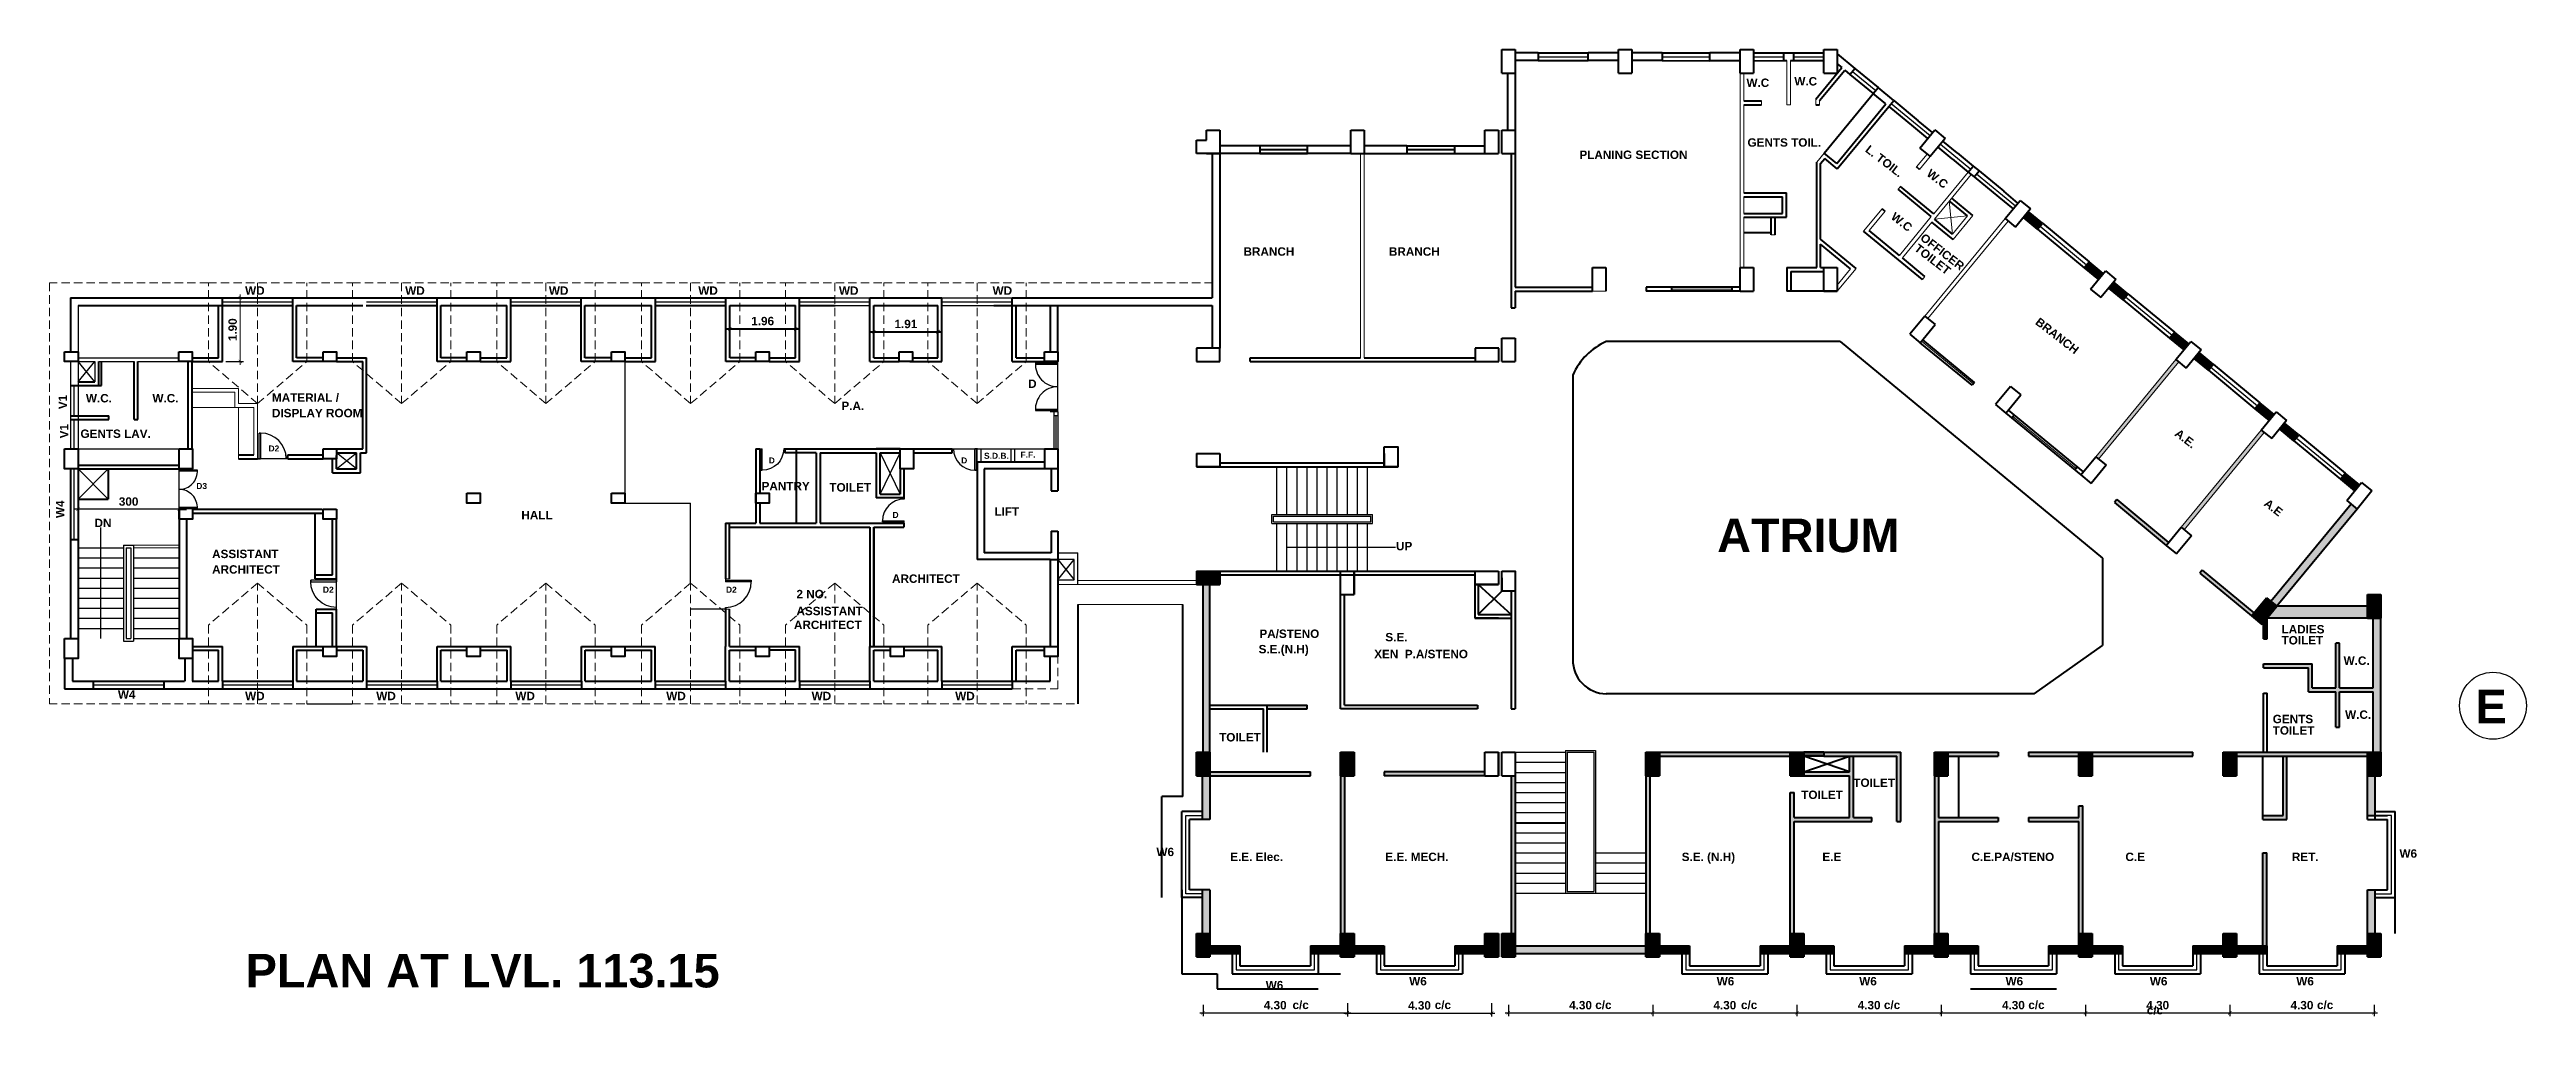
# Model space of a CAD drawing. Header units: inches. Extents: x 1352 to 5457, y 84 to 1168.
# Drawn here: x 2452.1 to 2525.9, y 130.9 to 159.7 of the extents above; entities that cross this region are included whole.
import ezdxf

# ---------------------------------------------------------------- set-up
doc = ezdxf.new("R2010")
doc.units = ezdxf.units.IN
doc.header["$MEASUREMENT"] = 0
doc.header["$PDMODE"] = 35
doc.header["$PDSIZE"] = -0.5
doc.linetypes.add('DASHED2', pattern=[0.375, 0.25, -0.125])
for name, color, linetype, lineweight in [('col', 250, 'Continuous', 40), ('hatch', 250, 'DASHED2', 9), ('roof', 250, 'Continuous', 20), ('text', 250, 'Continuous', 30), ('wall', 7, 'Continuous', 40), ('win', 250, 'Continuous', 30)]:
    doc.layers.add(name, color=color, linetype=linetype, lineweight=lineweight)
doc.styles.get("Standard").update_dxf_attribs({"font": 'arialbd.ttf', "height": 1.5})
doc.dimstyles.get("Standard").update_dxf_attribs({"dimtxt": 0.25, "dimasz": 0.1, "dimexe": 0.1, "dimexo": 0.1, "dimgap": 0.1, "dimtad": 1, "dimzin": 0, "dimdsep": 46, "dimtxsty": 'Standard', "dimblk": 'ARCHTICK', "dimcen": 0.1, "dimdle": 0.1, "dimclrd": 256, "dimadec": 0, "dimazin": 0, "dimtfac": 1, "dimtofl": 0, "dimtmove": 2, "dimatfit": 3, "dimfxl": 1, "dimtolj": 1, "dimtzin": 0, "dimlwd": -1, "dimarcsym": 0})

msp = doc.modelspace()

# ---------------------------------------------------------------- texts
at = {"layer": 'text'}
for s, height, p in [('W.C', 0.25, (2502.685, 158.594)), ('W.C', 0.25, (2504.112, 158.637)), ('PLANING SECTION', 0.25, (2497.707, 156.448)), ('GENTS TOIL.', 0.25, (2502.717, 156.814)), ('BRANCH', 0.25, (2487.697, 153.564)), ('BRANCH', 0.25, (2492.03, 153.564)), ('WD  ', 0.25, (2457.942, 152.399)), ('WD  ', 0.25, (2462.713, 152.399)), ('WD  ', 0.25, (2466.995, 152.399)), ('WD  ', 0.25, (2471.448, 152.399)), ('WD  ', 0.25, (2475.639, 152.399)), ('WD  ', 0.25, (2480.218, 152.399)), ('D', 0.25, (2481.277, 149.624)), ('W.C. ', 0.25, (2453.197, 149.193)), ('W.C. ', 0.25, (2455.18, 149.193)), ('MATERIAL /', 0.25, (2458.742, 149.212)), ('P.A. ', 0.25, (2475.713, 148.966)), ('GENTS LAV. ', 0.25, (2453.035, 148.135)), ('DISPLAY ROOM   ', 0.25, (2458.742, 148.75)), ('PANTRY ', 0.25, (2473.333, 146.575)), ('TOILET ', 0.25, (2475.355, 146.537)), ('DN', 0.25, (2453.454, 145.476)), ('HALL ', 0.25, (2466.175, 145.711)), ('LIFT ', 0.25, (2480.273, 145.813)), ('ATRIUM', 1, (2501.813, 144.731)), ('ASSISTANT ', 0.25, (2456.958, 144.553)), ('UP ', 0.25, (2492.241, 144.787)), ('ARCHITECT', 0.25, (2456.958, 144.091)), (' ARCHITECT', 0.25, (2477.125, 143.816)), ('2 NO.', 0.25, (2474.373, 143.357)), (' ARCHITECT', 0.25, (2474.201, 142.44)), ('ASSISTANT ', 0.25, (2474.373, 142.852)), ('LADIES ', 0.25, (2518.632, 142.307)), ('S.E.(N.H)', 0.25, (2488.146, 141.715)), ('PA/STENO', 0.25, (2488.17, 142.174)), ('XEN  P.A/STENO', 0.25, (2491.592, 141.57)), ('S.E. ', 0.25, (2491.923, 142.073)), ('TOILET ', 0.25, (2518.632, 141.979)), ('W.C. ', 0.25, (2520.482, 141.372)), ('W4 ', 0.25, (2454.151, 140.365)), ('WD  ', 0.25, (2457.942, 140.319)), ('WD  ', 0.25, (2461.851, 140.319)), ('WD  ', 0.25, (2465.995, 140.319)), ('WD  ', 0.25, (2470.493, 140.319)), ('WD  ', 0.25, (2474.825, 140.319)), ('WD  ', 0.25, (2479.104, 140.319)), ('E', 1, (2524.415, 139.629)), ('TOILET ', 0.25, (2518.37, 139.293)), ('GENTS ', 0.25, (2518.371, 139.633)), ('W.C. ', 0.25, (2520.527, 139.763)), ('TOILET ', 0.25, (2486.97, 139.089)), ('TOILET ', 0.25, (2504.318, 137.375)), ('TOILET ', 0.25, (2505.871, 137.735)), ('W6', 0.25, (2485.102, 135.672)), ('W6', 0.25, (2522.147, 135.624)), ('E.E. Elec.', 0.25, (2487.302, 135.525)), ('E.E. MECH.', 0.25, (2491.923, 135.525)), ('S.E. (N.H)', 0.25, (2500.756, 135.525)), ('E.E ', 0.25, (2504.948, 135.525)), ('C.E.PA/STENO', 0.25, (2509.392, 135.525)), ('C.E', 0.25, (2513.98, 135.525)), ('RET.', 0.25, (2518.94, 135.525)), ('PLAN AT LVL. 113.15 ', 1, (2457.957, 131.759)), ('W6', 0.25, (2488.358, 131.703)), ('W6', 0.25, (2492.634, 131.819)), ('W6', 0.25, (2501.798, 131.819)), ('W6', 0.25, (2506.046, 131.819)), ('W6', 0.25, (2510.407, 131.819)), ('W6', 0.25, (2514.708, 131.819)), ('W6', 0.25, (2519.072, 131.819)), ('c/c', 0.25, (2489.157, 131.114)), ('c/c', 0.25, (2493.395, 131.114)), ('c/c', 0.25, (2498.179, 131.114)), ('c/c', 0.25, (2502.522, 131.114)), ('c/c', 0.25, (2506.782, 131.114)), ('c/c', 0.25, (2511.085, 131.114)), ('c/c', 0.25, (2514.618, 130.956)), ('c/c', 0.25, (2519.689, 131.114))]:
    msp.add_text(s, height=height, dxfattribs=at).set_placement(p)
for s, rotation, p in [('L. TOIL.', 322.2657, (2506.204, 156.682)), ('W.C', 322.2657, (2508.033, 155.967)), ('W.C', 322.2657, (2506.968, 154.679)), ('TOILET', 322.2657, (2507.666, 153.738)), ('OFFICER', 322.2657, (2507.843, 154.051)), ('BRANCH', 322.2657, (2511.271, 151.542)), ('V1 ', 90, (2452.633, 148.991)), ('V1 ', 90, (2452.67, 148.121)), ('A.E. ', 322.2657, (2515.425, 148.222)), ('W4 ', 90.00319, (2452.554, 145.747)), ('     A.E', 322.2657, (2517.701, 146.434))]:
    msp.add_text(s, height=0.25, rotation=rotation, dxfattribs=at).set_placement(p)
at = {"layer": 'win'}
for s, p in [('D2 ', (2458.639, 147.73)), ('S.D.B.   ', (2479.962, 147.512)), ('F.F. ', (2481.051, 147.545)), ('D', (2473.547, 147.373)), ('D', (2479.281, 147.373)), ('D3', (2456.486, 146.612)), ('D', (2477.235, 145.75)), ('D2 ', (2460.26, 143.521)), ('D2 ', (2472.272, 143.521))]:
    msp.add_text(s, height=0.18, dxfattribs=at).set_placement(p)

# ---------------------------------------------------------------- blocks, each defined once
blk = doc.blocks.new('_ArchTick')
at = {"color": 0, "linetype": 'ByBlock', "const_width": 0.15}
blk.add_lwpolyline([(-0.5, -0.5), (0.5, 0.5)], dxfattribs=at)
blk = doc.blocks.new('*D547')
at = {"layer": 'Defpoints', "color": 0, "linetype": 'Continuous', "transparency": 16777216}
for p in [(2486.491, 131.342), (2490.791, 131.342), (2490.791, 131.001)]:
    blk.add_point(p, dxfattribs=at)
at = {"layer": 'text', "linetype": 'Continuous', "transparency": 16777216}
blk.add_line((2486.391, 131.001), (2490.891, 131.001), dxfattribs=at)
at = {"layer": 'text', "color": 0, "linetype": 'Continuous', "lineweight": -2, "transparency": 16777216}
for p, q in [((2486.491, 131.242), (2486.491, 130.901)), ((2490.791, 131.242), (2490.791, 130.901))]:
    blk.add_line(p, q, dxfattribs=at)
at = {"layer": 'text', "linetype": 'Continuous', "transparency": 16777216, "xscale": 0.1, "yscale": 0.1, "zscale": 0.1, "rotation": 180}
blk.add_blockref('_ArchTick', (2486.491, 131.001), dxfattribs=at)
at = {"layer": 'text', "linetype": 'Continuous', "transparency": 16777216, "xscale": 0.1, "yscale": 0.1, "zscale": 0.1}
blk.add_blockref('_ArchTick', (2490.791, 131.001), dxfattribs=at)
at = {"layer": 'text', "color": 0, "linetype": 'Continuous', "transparency": 16777216, "insert": (2488.641, 131.229), "char_height": 0.25, "attachment_point": 5}
blk.add_mtext('\\A1;4.30', dxfattribs=at)
blk = doc.blocks.new('*D548')
at = {"layer": 'Defpoints', "color": 0, "linetype": 'Continuous', "transparency": 16777216}
for p in [(2495.591, 131.342), (2499.891, 131.342), (2499.891, 131.001)]:
    blk.add_point(p, dxfattribs=at)
at = {"layer": 'text', "linetype": 'Continuous', "transparency": 16777216}
blk.add_line((2495.491, 131.001), (2499.991, 131.001), dxfattribs=at)
at = {"layer": 'text', "color": 0, "linetype": 'Continuous', "lineweight": -2, "transparency": 16777216}
for p, q in [((2495.591, 131.242), (2495.591, 130.901)), ((2499.891, 131.242), (2499.891, 130.901))]:
    blk.add_line(p, q, dxfattribs=at)
at = {"layer": 'text', "linetype": 'Continuous', "transparency": 16777216, "xscale": 0.1, "yscale": 0.1, "zscale": 0.1, "rotation": 180}
blk.add_blockref('_ArchTick', (2495.591, 131.001), dxfattribs=at)
at = {"layer": 'text', "linetype": 'Continuous', "transparency": 16777216, "xscale": 0.1, "yscale": 0.1, "zscale": 0.1}
blk.add_blockref('_ArchTick', (2499.891, 131.001), dxfattribs=at)
at = {"layer": 'text', "color": 0, "linetype": 'Continuous', "transparency": 16777216, "insert": (2497.741, 131.229), "char_height": 0.25, "attachment_point": 5}
blk.add_mtext('\\A1;4.30', dxfattribs=at)
blk = doc.blocks.new('*D549')
at = {"layer": 'Defpoints', "color": 0, "linetype": 'Continuous', "transparency": 16777216}
for p in [(2499.891, 131.342), (2504.191, 131.342), (2504.191, 131.001)]:
    blk.add_point(p, dxfattribs=at)
at = {"layer": 'text', "linetype": 'Continuous', "transparency": 16777216}
blk.add_line((2499.791, 131.001), (2504.291, 131.001), dxfattribs=at)
at = {"layer": 'text', "color": 0, "linetype": 'Continuous', "lineweight": -2, "transparency": 16777216}
for p, q in [((2499.891, 131.242), (2499.891, 130.901)), ((2504.191, 131.242), (2504.191, 130.901))]:
    blk.add_line(p, q, dxfattribs=at)
at = {"layer": 'text', "linetype": 'Continuous', "transparency": 16777216, "xscale": 0.1, "yscale": 0.1, "zscale": 0.1, "rotation": 180}
blk.add_blockref('_ArchTick', (2499.891, 131.001), dxfattribs=at)
at = {"layer": 'text', "linetype": 'Continuous', "transparency": 16777216, "xscale": 0.1, "yscale": 0.1, "zscale": 0.1}
blk.add_blockref('_ArchTick', (2504.191, 131.001), dxfattribs=at)
at = {"layer": 'text', "color": 0, "linetype": 'Continuous', "transparency": 16777216, "insert": (2502.041, 131.229), "char_height": 0.25, "attachment_point": 5}
blk.add_mtext('\\A1;4.30', dxfattribs=at)
blk = doc.blocks.new('*D550')
at = {"layer": 'Defpoints', "color": 0, "linetype": 'Continuous', "transparency": 16777216}
for p in [(2504.191, 131.342), (2508.491, 131.342), (2508.491, 131.001)]:
    blk.add_point(p, dxfattribs=at)
at = {"layer": 'text', "linetype": 'Continuous', "transparency": 16777216}
blk.add_line((2504.091, 131.001), (2508.591, 131.001), dxfattribs=at)
at = {"layer": 'text', "color": 0, "linetype": 'Continuous', "lineweight": -2, "transparency": 16777216}
for p, q in [((2504.191, 131.242), (2504.191, 130.901)), ((2508.491, 131.242), (2508.491, 130.901))]:
    blk.add_line(p, q, dxfattribs=at)
at = {"layer": 'text', "linetype": 'Continuous', "transparency": 16777216, "xscale": 0.1, "yscale": 0.1, "zscale": 0.1, "rotation": 180}
blk.add_blockref('_ArchTick', (2504.191, 131.001), dxfattribs=at)
at = {"layer": 'text', "linetype": 'Continuous', "transparency": 16777216, "xscale": 0.1, "yscale": 0.1, "zscale": 0.1}
blk.add_blockref('_ArchTick', (2508.491, 131.001), dxfattribs=at)
at = {"layer": 'text', "color": 0, "linetype": 'Continuous', "transparency": 16777216, "insert": (2506.341, 131.229), "char_height": 0.25, "attachment_point": 5}
blk.add_mtext('\\A1;4.30', dxfattribs=at)
blk = doc.blocks.new('*D551')
at = {"layer": 'Defpoints', "color": 0, "linetype": 'Continuous', "transparency": 16777216}
for p in [(2508.491, 131.342), (2512.791, 131.342), (2512.791, 131.001)]:
    blk.add_point(p, dxfattribs=at)
at = {"layer": 'text', "linetype": 'Continuous', "transparency": 16777216}
blk.add_line((2508.391, 131.001), (2512.891, 131.001), dxfattribs=at)
at = {"layer": 'text', "color": 0, "linetype": 'Continuous', "lineweight": -2, "transparency": 16777216}
for p, q in [((2508.491, 131.242), (2508.491, 130.901)), ((2512.791, 131.242), (2512.791, 130.901))]:
    blk.add_line(p, q, dxfattribs=at)
at = {"layer": 'text', "linetype": 'Continuous', "transparency": 16777216, "xscale": 0.1, "yscale": 0.1, "zscale": 0.1, "rotation": 180}
blk.add_blockref('_ArchTick', (2508.491, 131.001), dxfattribs=at)
at = {"layer": 'text', "linetype": 'Continuous', "transparency": 16777216, "xscale": 0.1, "yscale": 0.1, "zscale": 0.1}
blk.add_blockref('_ArchTick', (2512.791, 131.001), dxfattribs=at)
at = {"layer": 'text', "color": 0, "linetype": 'Continuous', "transparency": 16777216, "insert": (2510.641, 131.229), "char_height": 0.25, "attachment_point": 5}
blk.add_mtext('\\A1;4.30', dxfattribs=at)
blk = doc.blocks.new('*D552')
at = {"layer": 'Defpoints', "color": 0, "linetype": 'Continuous', "transparency": 16777216}
for p in [(2512.791, 131.342), (2517.091, 131.342), (2517.091, 131.001)]:
    blk.add_point(p, dxfattribs=at)
at = {"layer": 'text', "linetype": 'Continuous', "transparency": 16777216}
blk.add_line((2512.691, 131.001), (2517.191, 131.001), dxfattribs=at)
at = {"layer": 'text', "color": 0, "linetype": 'Continuous', "lineweight": -2, "transparency": 16777216}
for p, q in [((2512.791, 131.242), (2512.791, 130.901)), ((2517.091, 131.242), (2517.091, 130.901))]:
    blk.add_line(p, q, dxfattribs=at)
at = {"layer": 'text', "linetype": 'Continuous', "transparency": 16777216, "xscale": 0.1, "yscale": 0.1, "zscale": 0.1, "rotation": 180}
blk.add_blockref('_ArchTick', (2512.791, 131.001), dxfattribs=at)
at = {"layer": 'text', "linetype": 'Continuous', "transparency": 16777216, "xscale": 0.1, "yscale": 0.1, "zscale": 0.1}
blk.add_blockref('_ArchTick', (2517.091, 131.001), dxfattribs=at)
at = {"layer": 'text', "color": 0, "linetype": 'Continuous', "transparency": 16777216, "insert": (2514.941, 131.229), "char_height": 0.25, "attachment_point": 5}
blk.add_mtext('\\A1;4.30', dxfattribs=at)
blk = doc.blocks.new('*D553')
at = {"layer": 'Defpoints', "color": 0, "linetype": 'Continuous', "transparency": 16777216}
for p in [(2517.091, 131.342), (2521.391, 131.342), (2521.391, 131.001)]:
    blk.add_point(p, dxfattribs=at)
at = {"layer": 'text', "linetype": 'Continuous', "transparency": 16777216}
blk.add_line((2516.991, 131.001), (2521.491, 131.001), dxfattribs=at)
at = {"layer": 'text', "color": 0, "linetype": 'Continuous', "lineweight": -2, "transparency": 16777216}
for p, q in [((2517.091, 131.242), (2517.091, 130.901)), ((2521.391, 131.242), (2521.391, 130.901))]:
    blk.add_line(p, q, dxfattribs=at)
at = {"layer": 'text', "linetype": 'Continuous', "transparency": 16777216, "xscale": 0.1, "yscale": 0.1, "zscale": 0.1, "rotation": 180}
blk.add_blockref('_ArchTick', (2517.091, 131.001), dxfattribs=at)
at = {"layer": 'text', "linetype": 'Continuous', "transparency": 16777216, "xscale": 0.1, "yscale": 0.1, "zscale": 0.1}
blk.add_blockref('_ArchTick', (2521.391, 131.001), dxfattribs=at)
at = {"layer": 'text', "color": 0, "linetype": 'Continuous', "transparency": 16777216, "insert": (2519.241, 131.229), "char_height": 0.25, "attachment_point": 5}
blk.add_mtext('\\A1;4.30', dxfattribs=at)
blk = doc.blocks.new('*D554')
at = {"layer": 'Defpoints', "color": 0, "linetype": 'Continuous', "transparency": 16777216}
for p in [(2490.791, 131.389), (2495.091, 131.389), (2495.091, 130.994)]:
    blk.add_point(p, dxfattribs=at)
at = {"layer": 'text', "linetype": 'Continuous', "transparency": 16777216}
blk.add_line((2490.691, 130.994), (2495.191, 130.994), dxfattribs=at)
at = {"layer": 'text', "color": 0, "linetype": 'Continuous', "lineweight": -2, "transparency": 16777216}
for p, q in [((2490.791, 131.289), (2490.791, 130.894)), ((2495.091, 131.289), (2495.091, 130.894))]:
    blk.add_line(p, q, dxfattribs=at)
at = {"layer": 'text', "linetype": 'Continuous', "transparency": 16777216, "xscale": 0.1, "yscale": 0.1, "zscale": 0.1, "rotation": 180}
blk.add_blockref('_ArchTick', (2490.791, 130.994), dxfattribs=at)
at = {"layer": 'text', "linetype": 'Continuous', "transparency": 16777216, "xscale": 0.1, "yscale": 0.1, "zscale": 0.1}
blk.add_blockref('_ArchTick', (2495.091, 130.994), dxfattribs=at)
at = {"layer": 'text', "color": 0, "linetype": 'Continuous', "transparency": 16777216, "insert": (2492.941, 131.222), "char_height": 0.25, "attachment_point": 5}
blk.add_mtext('\\A1;4.30', dxfattribs=at)
blk = doc.blocks.new('*D555')
at = {"layer": 'Defpoints', "color": 0, "transparency": 16777216}
for p in [(2452.963, 146.009), (2452.963, 145.596), (2455.977, 145.596)]:
    blk.add_point(p, dxfattribs=at)
at = {"layer": 'win', "transparency": 16777216}
blk.add_line((2456.077, 146.009), (2452.863, 146.009), dxfattribs=at)
at = {"layer": 'win', "color": 0, "lineweight": -2, "transparency": 16777216}
for p, q in [((2452.963, 145.696), (2452.963, 146.109)), ((2455.977, 145.696), (2455.977, 146.109))]:
    blk.add_line(p, q, dxfattribs=at)
at = {"layer": 'win', "transparency": 16777216, "xscale": 0.1, "yscale": 0.1, "zscale": 0.1, "rotation": 180}
blk.add_blockref('_ArchTick', (2452.963, 146.009), dxfattribs=at)
at = {"layer": 'win', "transparency": 16777216, "xscale": 0.1, "yscale": 0.1, "zscale": 0.1}
blk.add_blockref('_ArchTick', (2455.977, 146.009), dxfattribs=at)
at = {"layer": 'win', "color": 0, "transparency": 16777216, "insert": (2454.47, 146.237), "char_height": 0.25, "attachment_point": 5}
blk.add_mtext('\\A1;300', dxfattribs=at)
blk = doc.blocks.new('*D556')
at = {"layer": 'Defpoints', "color": 0, "linetype": 'Continuous', "transparency": 16777216}
for p in [(2476.678, 151.301), (2478.591, 151.301), (2478.591, 151.301)]:
    blk.add_point(p, dxfattribs=at)
at = {"layer": 'wall', "linetype": 'Continuous', "transparency": 16777216}
blk.add_line((2476.578, 151.301), (2478.691, 151.301), dxfattribs=at)
at = {"layer": 'wall', "linetype": 'Continuous', "transparency": 16777216, "xscale": 0.1, "yscale": 0.1, "zscale": 0.1, "rotation": 180}
blk.add_blockref('_ArchTick', (2476.678, 151.301), dxfattribs=at)
at = {"layer": 'wall', "linetype": 'Continuous', "transparency": 16777216, "xscale": 0.1, "yscale": 0.1, "zscale": 0.1}
blk.add_blockref('_ArchTick', (2478.591, 151.301), dxfattribs=at)
at = {"layer": 'wall', "color": 0, "linetype": 'Continuous', "transparency": 16777216, "insert": (2477.634, 151.529), "char_height": 0.25, "attachment_point": 5}
blk.add_mtext('\\A1;1.91', dxfattribs=at)
blk = doc.blocks.new('*D557')
at = {"layer": 'Defpoints', "color": 0, "linetype": 'Continuous', "transparency": 16777216}
for p in [(2474.348, 151.388), (2472.385, 151.301), (2474.348, 151.301)]:
    blk.add_point(p, dxfattribs=at)
at = {"layer": 'wall', "linetype": 'Continuous', "transparency": 16777216}
blk.add_line((2472.285, 151.388), (2474.448, 151.388), dxfattribs=at)
at = {"layer": 'wall', "color": 0, "linetype": 'Continuous', "lineweight": -2, "transparency": 16777216}
for p, q in [((2472.385, 151.401), (2472.385, 151.488)), ((2474.348, 151.401), (2474.348, 151.488))]:
    blk.add_line(p, q, dxfattribs=at)
at = {"layer": 'wall', "linetype": 'Continuous', "transparency": 16777216, "xscale": 0.1, "yscale": 0.1, "zscale": 0.1, "rotation": 180}
blk.add_blockref('_ArchTick', (2472.385, 151.388), dxfattribs=at)
at = {"layer": 'wall', "linetype": 'Continuous', "transparency": 16777216, "xscale": 0.1, "yscale": 0.1, "zscale": 0.1}
blk.add_blockref('_ArchTick', (2474.348, 151.388), dxfattribs=at)
at = {"layer": 'wall', "color": 0, "linetype": 'Continuous', "transparency": 16777216, "insert": (2473.366, 151.616), "char_height": 0.25, "attachment_point": 5}
blk.add_mtext('\\A1;1.96', dxfattribs=at)
blk = doc.blocks.new('*D558')
at = {"layer": 'Defpoints', "color": 0, "linetype": 'Continuous', "transparency": 16777216}
for p in [(2457.263, 152.309), (2457.263, 150.409), (2457.798, 150.409)]:
    blk.add_point(p, dxfattribs=at)
at = {"layer": 'roof', "color": 0, "linetype": 'Continuous', "lineweight": -2, "transparency": 16777216}
for p, q in [((2457.363, 152.309), (2457.898, 152.309)), ((2457.363, 150.409), (2457.898, 150.409))]:
    blk.add_line(p, q, dxfattribs=at)
at = {"layer": 'roof', "linetype": 'Continuous', "transparency": 16777216}
blk.add_line((2457.798, 152.409), (2457.798, 150.309), dxfattribs=at)
at = {"layer": 'roof', "linetype": 'Continuous', "transparency": 16777216, "xscale": 0.1, "yscale": 0.1, "zscale": 0.1}
for p, rotation in [((2457.798, 152.309), 90), ((2457.798, 150.409), 270)]:
    blk.add_blockref('_ArchTick', p, dxfattribs=dict(at, rotation=rotation))
at = {"layer": 'roof', "color": 0, "linetype": 'Continuous', "transparency": 16777216, "insert": (2457.571, 151.359), "char_height": 0.25, "attachment_point": 5, "rotation": 90}
blk.add_mtext('\\A1;1.90', dxfattribs=at)
blk = doc.blocks.new('R')
at = {"layer": 'win'}
for p, q in [((13.196, 5.483), (13.246, 5.483)), ((14.096, 4.633), (14.096, 5.483)), ((14.196, 5.483), (14.096, 5.483)), ((14.146, 5.483), (14.146, 4.633)), ((14.096, 4.633), (14.146, 4.633)), ((14.146, 4.633), (14.096, 4.633))]:
    blk.add_line(p, q, dxfattribs=at)
blk.add_arc((14.096, 5.483), 0.85, 180, 270, dxfattribs=at)

# ---------------------------------------------------------------- dimensions: what is measured, and where the dimension line sits
at = {"layer": 'roof', "linetype": 'Continuous'}
dim = msp.add_linear_dim(base=(2457.798, 150.409), p1=(2457.263, 152.309), p2=(2457.263, 150.409), angle=90, dimstyle='Standard', dxfattribs=at)
dim.commit()
dim.dimension.update_dxf_attribs({"geometry": '*D558', "text_midpoint": (2457.571, 151.359)})
at = {"layer": 'text', "linetype": 'Continuous'}
for base, p1, p2, picture, middle in [((2490.791, 131.001), (2486.491, 131.342), (2490.791, 131.342), '*D547', (2488.641, 131.229)), ((2495.091, 130.994), (2490.791, 131.389), (2495.091, 131.389), '*D554', (2492.941, 131.222)), ((2499.891, 131.001), (2495.591, 131.342), (2499.891, 131.342), '*D548', (2497.741, 131.229)), ((2504.191, 131.001), (2499.891, 131.342), (2504.191, 131.342), '*D549', (2502.041, 131.229)), ((2508.491, 131.001), (2504.191, 131.342), (2508.491, 131.342), '*D550', (2506.341, 131.229)), ((2512.791, 131.001), (2508.491, 131.342), (2512.791, 131.342), '*D551', (2510.641, 131.229)), ((2517.091, 131.001), (2512.791, 131.342), (2517.091, 131.342), '*D552', (2514.941, 131.229)), ((2521.391, 131.001), (2517.091, 131.342), (2521.391, 131.342), '*D553', (2519.241, 131.229))]:
    dim = msp.add_linear_dim(base=base, p1=p1, p2=p2, dimstyle='Standard', dxfattribs=at)
    dim.commit()
    dim.dimension.update_dxf_attribs({"geometry": picture, "text_midpoint": middle})
at = {"layer": 'wall', "linetype": 'Continuous'}
dim = msp.add_linear_dim(base=(2474.348, 151.388), p1=(2472.385, 151.301), p2=(2474.348, 151.301), dimstyle='Standard', dxfattribs=at)
dim.commit()
dim.dimension.update_dxf_attribs({"geometry": '*D557', "text_midpoint": (2473.366, 151.616)})
dim = msp.add_aligned_dim(p1=(2476.678, 151.301), p2=(2478.591, 151.301), distance=0, dimstyle='Standard', dxfattribs=at)
dim.commit()
dim.dimension.update_dxf_attribs({"geometry": '*D556', "text_midpoint": (2477.634, 151.529)})
at = {"layer": 'win'}
dim = msp.add_linear_dim(base=(2452.963, 146.009), p1=(2455.977, 145.596), p2=(2452.963, 145.596), text='300', dimstyle='Standard', dxfattribs=at)
dim.commit()
dim.dimension.update_dxf_attribs({"geometry": '*D555', "text_midpoint": (2454.47, 146.237)})

# ---------------------------------------------------------------- hatches: boundary and pattern name
at = {"layer": 'wall', "linetype": 'ByBlock'}
h = msp.add_hatch(color=256, dxfattribs=at)
h.dxf.hatch_style = 1
h.paths.add_polyline_path([(2511.085, 154.88), (2510.939, 154.703), (2511.363, 154.353), (2511.509, 154.53)])
h = msp.add_hatch(color=256, dxfattribs=at)
h.dxf.hatch_style = 1
h.paths.add_polyline_path([(2512.897, 153.385), (2512.751, 153.207), (2513.175, 152.857), (2513.321, 153.034)])
h = msp.add_hatch(color=256, dxfattribs=at)
h.dxf.hatch_style = 1
h.paths.add_polyline_path([(2513.63, 152.78), (2513.483, 152.602), (2513.908, 152.252), (2514.054, 152.43)])
h = msp.add_hatch(color=256, dxfattribs=at)
h.dxf.hatch_style = 1
h.paths.add_polyline_path([(2515.442, 151.284), (2515.296, 151.106), (2515.72, 150.756), (2515.866, 150.934)])
h = msp.add_hatch(color=256, dxfattribs=at)
h.dxf.hatch_style = 1
h.paths.add_polyline_path([(2516.175, 150.679), (2516.028, 150.502), (2516.453, 150.152), (2516.599, 150.329)])
h = msp.add_hatch(color=256, dxfattribs=at)
h.dxf.hatch_style = 1
h.paths.add_polyline_path([(2515.573, 150.398), (2515.484, 150.471), (2513.093, 147.574), (2513.182, 147.501)])
h = msp.add_hatch(color=256, dxfattribs=at)
h.dxf.hatch_style = 1
h.paths.add_polyline_path([(2517.987, 149.183), (2517.841, 149.006), (2518.265, 148.656), (2518.411, 148.833)])
h = msp.add_hatch(color=256, dxfattribs=at)
h.dxf.hatch_style = 1
h.paths.add_polyline_path([(2518.72, 148.578), (2518.573, 148.401), (2518.998, 148.051), (2519.144, 148.228)])
h = msp.add_hatch(color=256, dxfattribs=at)
h.dxf.hatch_style = 1
h.paths.add_polyline_path([(2518.118, 148.297), (2518.029, 148.37), (2515.638, 145.473), (2515.727, 145.4)])
h = msp.add_hatch(color=256, dxfattribs=at)
h.dxf.hatch_style = 1
h.paths.add_polyline_path([(2520.532, 147.082), (2520.386, 146.905), (2520.81, 146.555), (2520.956, 146.732)])
h = msp.add_hatch(color=256, dxfattribs=at)
h.dxf.hatch_style = 1
h.paths.add_polyline_path([(2513.723, 146.295), (2513.65, 146.206), (2515.192, 144.933), (2515.266, 145.022)])
h = msp.add_hatch(color=256, dxfattribs=at)
h.dxf.hatch_style = 1
h.paths.add_polyline_path([(2520.883, 146.015), (2520.705, 146.161), (2518.314, 143.264), (2518.491, 143.118)])
h = msp.add_hatch(color=256, dxfattribs=at)
h.dxf.hatch_style = 1
h.paths.add_polyline_path([(2486.991, 144.168), (2486.291, 144.168), (2486.291, 143.768), (2486.991, 143.768)])
h = msp.add_hatch(color=256, dxfattribs=at)
h.dxf.hatch_style = 1
h.paths.add_polyline_path([(2516.268, 144.194), (2516.195, 144.106), (2517.737, 142.832), (2517.81, 142.921)])
h = msp.add_hatch(color=256, dxfattribs=at)
h.dxf.hatch_style = 1
h.paths.add_polyline_path([(2486.691, 143.768), (2486.491, 143.768), (2486.491, 138.768), (2486.691, 138.768)])
h = msp.add_hatch(color=256, dxfattribs=at)
h.dxf.hatch_style = 1
h.paths.add_polyline_path([(2518.491, 143.118), (2518.314, 143.264), (2518.183, 143.372), (2517.737, 142.832), (2518.046, 142.578)])
h = msp.add_hatch(color=256, dxfattribs=at)
h.dxf.hatch_style = 1
h.paths.add_polyline_path([(2521.591, 143.468), (2521.191, 143.468), (2521.191, 142.768), (2521.591, 142.768)])
h = msp.add_hatch(color=256, dxfattribs=at)
h.dxf.hatch_style = 1
h.paths.add_polyline_path([(2518.206, 142.768), (2518.202, 142.768), (2518.091, 142.633), (2518.091, 142.148), (2518.206, 142.148)], flags=17)
h = msp.add_hatch(color=256, dxfattribs=at)
h.dxf.hatch_style = 1
h.paths.add_polyline_path([(2521.591, 142.768), (2521.361, 142.768), (2521.361, 140.683), (2520.361, 140.683), (2520.361, 142.018), (2520.246, 142.018), (2520.246, 140.683), (2519.546, 140.683), (2519.546, 141.398), (2518.091, 141.398), (2518.091, 141.283), (2519.431, 141.283), (2519.431, 140.568), (2520.246, 140.568), (2520.246, 139.518), (2520.361, 139.518), (2520.361, 140.568), (2521.361, 140.568), (2521.361, 138.768), (2521.591, 138.768)])
h = msp.add_hatch(color=256, dxfattribs=at)
h.dxf.hatch_style = 1
h.paths.add_polyline_path([(2521.191, 143.118), (2518.491, 143.118), (2518.206, 142.772), (2518.206, 142.768), (2521.191, 142.768)])
h = msp.add_hatch(color=256, dxfattribs=at)
h.dxf.hatch_style = 1
h.paths.add_polyline_path([(2489.591, 140.173), (2488.406, 140.173), (2488.406, 140.058), (2489.591, 140.058)])
h = msp.add_hatch(color=256, dxfattribs=at)
h.dxf.hatch_style = 1
h.paths.add_polyline_path([(2486.691, 138.768), (2486.291, 138.768), (2486.291, 138.068), (2486.691, 138.068)])
h = msp.add_hatch(color=256, dxfattribs=at)
h.dxf.hatch_style = 1
h.paths.add_polyline_path([(2486.691, 138.068), (2486.461, 138.068), (2486.461, 136.768), (2486.691, 136.768)])
h = msp.add_hatch(color=256, dxfattribs=at)
h.dxf.hatch_style = 1
h.paths.add_polyline_path([(2489.691, 138.183), (2486.691, 138.183), (2486.691, 138.068), (2489.691, 138.068)])
h = msp.add_hatch(color=256, dxfattribs=at)
h.dxf.hatch_style = 1
h.paths.add_polyline_path([(2490.991, 138.768), (2490.591, 138.768), (2490.591, 138.068), (2490.991, 138.068)])
h = msp.add_hatch(color=256, dxfattribs=at)
h.dxf.hatch_style = 1
h.paths.add_polyline_path([(2490.706, 138.068), (2490.591, 138.068), (2490.591, 133.368), (2490.706, 133.368)])
h = msp.add_hatch(color=256, dxfattribs=at)
h.dxf.hatch_style = 1
h.paths.add_polyline_path([(2494.891, 138.183), (2491.891, 138.183), (2491.891, 138.068), (2494.891, 138.068)])
h = msp.add_hatch(color=256, dxfattribs=at)
h.dxf.hatch_style = 1
h.paths.add_polyline_path([(2495.791, 138.068), (2495.676, 138.068), (2495.676, 133.368), (2495.791, 133.368)])
h = msp.add_hatch(color=256, dxfattribs=at)
h.dxf.hatch_style = 1
h.paths.add_polyline_path([(2500.091, 138.768), (2499.691, 138.768), (2499.691, 138.068), (2500.091, 138.068)])
h = msp.add_hatch(color=256, dxfattribs=at)
h.dxf.hatch_style = 1
h.paths.add_polyline_path([(2499.806, 138.068), (2499.691, 138.068), (2499.691, 133.368), (2499.806, 133.368)])
h = msp.add_hatch(color=256, dxfattribs=at)
h.dxf.hatch_style = 1
h.paths.add_polyline_path([(2503.991, 138.768), (2500.091, 138.768), (2500.091, 138.653), (2503.991, 138.653)])
h = msp.add_hatch(color=256, dxfattribs=at)
h.dxf.hatch_style = 1
h.paths.add_polyline_path([(2504.391, 138.768), (2503.991, 138.768), (2503.991, 138.068), (2504.391, 138.068)])
h = msp.add_hatch(color=256, dxfattribs=at)
h.dxf.hatch_style = 1
h.paths.add_polyline_path([(2504.106, 136.703), (2506.421, 136.703), (2506.421, 136.818), (2505.871, 136.818), (2505.871, 138.653), (2505.756, 138.653), (2505.756, 138.183), (2504.391, 138.183), (2504.391, 138.068), (2505.756, 138.068), (2505.756, 136.818), (2504.106, 136.818), (2504.106, 137.568), (2503.991, 137.568), (2503.991, 133.368), (2504.106, 133.368)])
h = msp.add_hatch(color=256, dxfattribs=at)
h.dxf.hatch_style = 1
h.paths.add_polyline_path([(2507.286, 138.768), (2504.991, 138.768), (2504.991, 138.653), (2507.171, 138.653), (2507.171, 136.703), (2507.286, 136.703)])
h = msp.add_hatch(color=256, dxfattribs=at)
h.dxf.hatch_style = 1
h.paths.add_polyline_path([(2508.691, 138.768), (2508.291, 138.768), (2508.291, 138.068), (2508.691, 138.068)])
h = msp.add_hatch(color=256, dxfattribs=at)
h.dxf.hatch_style = 1
h.paths.add_polyline_path([(2508.406, 136.703), (2510.191, 136.703), (2510.191, 136.818), (2508.406, 136.818), (2508.406, 138.068), (2508.291, 138.068), (2508.291, 133.368), (2508.406, 133.368)])
h = msp.add_hatch(color=256, dxfattribs=at)
h.dxf.hatch_style = 1
h.paths.add_polyline_path([(2510.191, 138.768), (2508.691, 138.768), (2508.691, 138.653), (2510.191, 138.653)])
h = msp.add_hatch(color=256, dxfattribs=at)
h.dxf.hatch_style = 1
h.paths.add_polyline_path([(2512.591, 138.768), (2511.091, 138.768), (2511.091, 138.653), (2512.591, 138.653)])
h = msp.add_hatch(color=256, dxfattribs=at)
h.dxf.hatch_style = 1
h.paths.add_polyline_path([(2512.991, 138.768), (2512.591, 138.768), (2512.591, 138.068), (2512.991, 138.068)])
h = msp.add_hatch(color=256, dxfattribs=at)
h.dxf.hatch_style = 1
h.paths.add_polyline_path([(2515.991, 138.768), (2512.991, 138.768), (2512.991, 138.653), (2515.991, 138.653)])
h = msp.add_hatch(color=256, dxfattribs=at)
h.dxf.hatch_style = 1
h.paths.add_polyline_path([(2517.291, 138.768), (2516.891, 138.768), (2516.891, 138.068), (2517.291, 138.068)])
h = msp.add_hatch(color=256, dxfattribs=at)
h.dxf.hatch_style = 1
h.paths.add_polyline_path([(2521.191, 138.768), (2517.291, 138.768), (2517.291, 138.653), (2521.191, 138.653)])
h = msp.add_hatch(color=256, dxfattribs=at)
h.dxf.hatch_style = 1
h.paths.add_polyline_path([(2518.791, 138.653), (2518.676, 138.653), (2518.676, 136.883), (2518.076, 136.883), (2518.076, 136.768), (2518.791, 136.768)])
h = msp.add_hatch(color=256, dxfattribs=at)
h.dxf.hatch_style = 1
h.paths.add_polyline_path([(2521.591, 138.768), (2521.361, 138.768), (2521.191, 138.768), (2521.191, 138.068), (2521.421, 138.068), (2521.591, 138.068)])
h = msp.add_hatch(color=256, dxfattribs=at)
h.dxf.hatch_style = 1
h.paths.add_polyline_path([(2521.421, 138.068), (2521.191, 138.068), (2521.191, 136.883), (2521.421, 136.883)])
h = msp.add_hatch(color=256, dxfattribs=at)
h.dxf.hatch_style = 1
h.paths.add_polyline_path([(2512.706, 137.168), (2512.591, 137.168), (2512.591, 136.818), (2511.091, 136.818), (2511.091, 136.703), (2512.591, 136.703), (2512.591, 133.368), (2512.706, 133.368)])
h = msp.add_hatch(color=256, dxfattribs=at)
h.dxf.hatch_style = 1
h.paths.add_polyline_path([(2518.191, 135.768), (2518.076, 135.768), (2518.076, 132.998), (2518.191, 132.998)])
h = msp.add_hatch(color=256, dxfattribs=at)
h.dxf.hatch_style = 1
h.paths.add_polyline_path([(2486.691, 134.668), (2486.461, 134.668), (2486.461, 133.368), (2486.691, 133.368)])
h = msp.add_hatch(color=256, dxfattribs=at)
h.dxf.hatch_style = 1
h.paths.add_polyline_path([(2521.421, 134.668), (2521.191, 134.668), (2521.191, 133.368), (2521.421, 133.368)])
h = msp.add_hatch(color=256, dxfattribs=at)
h.dxf.hatch_style = 1
h.paths.add_polyline_path([(2486.691, 133.368), (2486.291, 133.368), (2486.291, 132.668), (2486.691, 132.668)])
h = msp.add_hatch(color=256, dxfattribs=at)
h.dxf.hatch_style = 1
h.paths.add_polyline_path([(2487.591, 132.998), (2486.691, 132.998), (2486.691, 132.768), (2487.591, 132.768)])
h = msp.add_hatch(color=256, dxfattribs=at)
h.dxf.hatch_style = 1
h.paths.add_polyline_path([(2490.591, 132.998), (2489.691, 132.998), (2489.691, 132.768), (2490.591, 132.768)])
h = msp.add_hatch(color=256, dxfattribs=at)
h.dxf.hatch_style = 1
h.paths.add_polyline_path([(2490.991, 133.368), (2490.591, 133.368), (2490.591, 132.668), (2490.991, 132.668)])
h = msp.add_hatch(color=256, dxfattribs=at)
h.dxf.hatch_style = 1
h.paths.add_polyline_path([(2491.891, 132.998), (2490.991, 132.998), (2490.991, 132.768), (2491.891, 132.768)])
h = msp.add_hatch(color=256, dxfattribs=at)
h.dxf.hatch_style = 1
h.paths.add_polyline_path([(2494.891, 132.998), (2493.991, 132.998), (2493.991, 132.768), (2494.891, 132.768)])
h = msp.add_hatch(color=256, dxfattribs=at)
h.dxf.hatch_style = 1
h.paths.add_polyline_path([(2495.291, 133.368), (2494.891, 133.368), (2494.891, 132.668), (2495.291, 132.668)])
h = msp.add_hatch(color=256, dxfattribs=at)
h.dxf.hatch_style = 1
h.paths.add_polyline_path([(2495.791, 133.368), (2495.391, 133.368), (2495.391, 132.668), (2495.791, 132.668)])
h = msp.add_hatch(color=256, dxfattribs=at)
h.dxf.hatch_style = 1
h.paths.add_polyline_path([(2499.691, 132.998), (2495.791, 132.998), (2495.791, 132.768), (2499.691, 132.768)])
h = msp.add_hatch(color=256, dxfattribs=at)
h.dxf.hatch_style = 1
h.paths.add_polyline_path([(2500.091, 133.368), (2499.691, 133.368), (2499.691, 132.668), (2500.091, 132.668)])
h = msp.add_hatch(color=256, dxfattribs=at)
h.dxf.hatch_style = 1
h.paths.add_polyline_path([(2500.991, 132.998), (2500.091, 132.998), (2500.091, 132.768), (2500.991, 132.768)])
h = msp.add_hatch(color=256, dxfattribs=at)
h.dxf.hatch_style = 1
h.paths.add_polyline_path([(2503.991, 132.998), (2503.091, 132.998), (2503.091, 132.768), (2503.991, 132.768)])
h = msp.add_hatch(color=256, dxfattribs=at)
h.dxf.hatch_style = 1
h.paths.add_polyline_path([(2504.391, 133.368), (2503.991, 133.368), (2503.991, 132.668), (2504.391, 132.668)])
h = msp.add_hatch(color=256, dxfattribs=at)
h.dxf.hatch_style = 1
h.paths.add_polyline_path([(2505.291, 132.998), (2504.391, 132.998), (2504.391, 132.768), (2505.291, 132.768)])
h = msp.add_hatch(color=256, dxfattribs=at)
h.dxf.hatch_style = 1
h.paths.add_polyline_path([(2508.291, 132.998), (2507.391, 132.998), (2507.391, 132.768), (2508.291, 132.768)])
h = msp.add_hatch(color=256, dxfattribs=at)
h.dxf.hatch_style = 1
h.paths.add_polyline_path([(2508.691, 133.368), (2508.291, 133.368), (2508.291, 132.668), (2508.691, 132.668)])
h = msp.add_hatch(color=256, dxfattribs=at)
h.dxf.hatch_style = 1
h.paths.add_polyline_path([(2509.591, 132.998), (2508.691, 132.998), (2508.691, 132.768), (2509.591, 132.768)])
h = msp.add_hatch(color=256, dxfattribs=at)
h.dxf.hatch_style = 1
h.paths.add_polyline_path([(2512.591, 132.998), (2511.691, 132.998), (2511.691, 132.768), (2512.591, 132.768)])
h = msp.add_hatch(color=256, dxfattribs=at)
h.dxf.hatch_style = 1
h.paths.add_polyline_path([(2512.991, 133.368), (2512.591, 133.368), (2512.591, 132.668), (2512.991, 132.668)])
h = msp.add_hatch(color=256, dxfattribs=at)
h.dxf.hatch_style = 1
h.paths.add_polyline_path([(2513.891, 132.998), (2512.991, 132.998), (2512.991, 132.768), (2513.891, 132.768)])
h = msp.add_hatch(color=256, dxfattribs=at)
h.dxf.hatch_style = 1
h.paths.add_polyline_path([(2516.891, 132.998), (2515.991, 132.998), (2515.991, 132.768), (2516.891, 132.768)])
h = msp.add_hatch(color=256, dxfattribs=at)
h.dxf.hatch_style = 1
h.paths.add_polyline_path([(2517.291, 133.368), (2516.891, 133.368), (2516.891, 132.668), (2517.291, 132.668)])
h = msp.add_hatch(color=256, dxfattribs=at)
h.dxf.hatch_style = 1
h.paths.add_polyline_path([(2518.191, 132.998), (2517.291, 132.998), (2517.291, 132.768), (2518.191, 132.768)])
h = msp.add_hatch(color=256, dxfattribs=at)
h.dxf.hatch_style = 1
h.paths.add_polyline_path([(2521.191, 132.998), (2520.291, 132.998), (2520.291, 132.768), (2521.191, 132.768)])
h = msp.add_hatch(color=256, dxfattribs=at)
h.dxf.hatch_style = 1
h.paths.add_polyline_path([(2521.591, 133.368), (2521.191, 133.368), (2521.191, 132.668), (2521.591, 132.668)])

# ---------------------------------------------------------------- linework, layer by layer
at = {"layer": 'col'}
for p, q in [((2495.391, 159.709), (2495.791, 159.709)), ((2495.391, 159.009), (2495.391, 159.709)), ((2495.791, 159.709), (2495.791, 159.009)), ((2498.869, 159.709), (2499.269, 159.709)), ((2498.869, 159.009), (2498.869, 159.709)), ((2499.269, 159.709), (2499.269, 159.009)), ((2502.493, 159.707), (2502.893, 159.707)), ((2502.493, 159.007), (2502.493, 159.707)), ((2502.893, 159.707), (2502.893, 159.007)), ((2504.993, 159.709), (2505.393, 159.709)), ((2504.993, 159.009), (2504.993, 159.709)), ((2505.393, 159.709), (2505.393, 159.009)), ((2495.391, 159.009), (2495.791, 159.009)), ((2495.391, 159.009), (2495.791, 159.009)), ((2498.869, 159.009), (2499.269, 159.009)), ((2498.869, 159.009), (2499.269, 159.009)), ((2502.493, 159.007), (2502.893, 159.007)), ((2504.749, 158.229), (2505.527, 159.17)), ((2504.864, 158.187), (2505.615, 159.097)), ((2504.993, 159.009), (2505.393, 159.009)), ((2505.771, 158.968), (2505.918, 159.146)), ((2505.001, 156.622), (2506.612, 158.573)), ((2505.375, 156.313), (2506.84, 158.087)), ((2505.391, 156.151), (2506.928, 158.013)), ((2506.928, 158.013), (2507.075, 158.191)), ((2486.591, 157.309), (2486.991, 157.309)), ((2486.591, 157.009), (2486.591, 157.309)), ((2486.991, 157.309), (2486.991, 156.609)), ((2490.893, 157.309), (2491.293, 157.309)), ((2490.893, 156.609), (2490.893, 157.309)), ((2491.293, 157.309), (2491.293, 156.609)), ((2494.891, 157.309), (2495.291, 157.309)), ((2494.891, 156.609), (2494.891, 157.309)), ((2495.291, 157.309), (2495.291, 156.609)), ((2495.391, 157.309), (2495.791, 157.309)), ((2495.391, 156.609), (2495.391, 157.309)), ((2495.791, 157.309), (2495.791, 152.624)), ((2507.85, 156.773), (2508.295, 157.313)), ((2508.295, 157.313), (2508.604, 157.058)), ((2486.291, 156.609), (2486.291, 157.009)), ((2486.291, 157.009), (2486.591, 157.009)), ((2486.991, 156.609), (2486.291, 156.609)), ((2486.591, 156.609), (2486.991, 156.609)), ((2486.591, 156.609), (2486.991, 156.609)), ((2490.893, 156.609), (2491.293, 156.609)), ((2490.893, 156.609), (2494.891, 156.609)), ((2494.891, 156.609), (2495.291, 156.609)), ((2494.891, 156.609), (2495.291, 156.609)), ((2495.391, 156.609), (2495.791, 156.609)), ((2495.391, 156.609), (2495.791, 156.609)), ((2495.676, 156.609), (2495.676, 152.009)), ((2507.85, 156.773), (2508.158, 156.519)), ((2508.604, 157.058), (2508.158, 156.519)), ((2504.778, 153.209), (2504.778, 156.351)), ((2504.893, 156.31), (2505.017, 156.46)), ((2504.893, 154.057), (2504.893, 156.31)), ((2502.608, 155.439), (2503.878, 155.439)), ((2502.608, 155.324), (2503.763, 155.324)), ((2503.763, 154.824), (2503.763, 155.324)), ((2503.878, 154.709), (2503.878, 155.439)), ((2510.394, 154.672), (2510.84, 155.212)), ((2510.84, 155.212), (2511.149, 154.958)), ((2502.608, 154.824), (2503.763, 154.824)), ((2502.608, 154.709), (2503.878, 154.709)), ((2503.424, 154.188), (2503.424, 154.709)), ((2503.539, 154.188), (2503.539, 154.709)), ((2510.394, 154.672), (2510.703, 154.418)), ((2511.149, 154.958), (2510.703, 154.418)), ((2502.608, 154.259), (2503.424, 154.259)), ((2504.893, 153.209), (2504.893, 153.909)), ((2498.093, 153.209), (2498.493, 153.209)), ((2498.093, 152.509), (2498.093, 153.209)), ((2498.493, 153.209), (2498.493, 152.509)), ((2502.493, 153.209), (2502.893, 153.209)), ((2502.493, 152.509), (2502.493, 153.209)), ((2502.893, 153.209), (2502.893, 152.509)), ((2503.893, 153.209), (2504.778, 153.209)), ((2503.893, 153.209), (2503.893, 152.509)), ((2504.008, 153.094), (2504.993, 153.094)), ((2504.008, 153.094), (2504.008, 152.509)), ((2504.893, 153.209), (2505.393, 153.209)), ((2504.993, 152.509), (2504.993, 153.209)), ((2505.393, 153.209), (2505.393, 152.509)), ((2512.939, 152.572), (2513.385, 153.112)), ((2513.694, 152.857), (2513.248, 152.317)), ((2513.385, 153.112), (2513.694, 152.857)), ((2495.791, 152.624), (2498.093, 152.624)), ((2495.791, 152.509), (2498.093, 152.509)), ((2495.791, 152.509), (2495.791, 152.009)), ((2499.693, 152.624), (2499.693, 152.509)), ((2500.453, 152.624), (2500.453, 152.509)), ((2502.263, 152.509), (2502.263, 152.624)), ((2502.493, 152.509), (2502.893, 152.509)), ((2504.993, 152.509), (2505.393, 152.509)), ((2512.939, 152.572), (2513.248, 152.317)), ((2495.676, 152.009), (2495.791, 152.009)), ((2508.001, 151.766), (2507.557, 151.226)), ((2507.866, 150.972), (2508.31, 151.512)), ((2508.001, 151.766), (2508.31, 151.512)), ((2486.991, 150.809), (2486.291, 150.809)), ((2486.291, 150.809), (2486.291, 150.409)), ((2486.991, 150.409), (2486.991, 150.809)), ((2495.303, 150.809), (2494.603, 150.809)), ((2494.603, 150.809), (2494.603, 150.409)), ((2495.303, 150.409), (2495.303, 150.809)), ((2495.391, 151.109), (2495.791, 151.109)), ((2495.391, 150.409), (2495.391, 151.109)), ((2495.791, 151.109), (2495.791, 150.409)), ((2507.557, 151.226), (2507.866, 150.972)), ((2515.484, 150.471), (2515.93, 151.011)), ((2516.239, 150.756), (2515.793, 150.216)), ((2515.93, 151.011), (2516.239, 150.756)), ((2486.291, 150.409), (2486.991, 150.409)), ((2487.891, 150.409), (2487.891, 150.524)), ((2487.891, 150.524), (2491.178, 150.524)), ((2487.891, 150.409), (2495.303, 150.409)), ((2491.293, 150.524), (2494.603, 150.524)), ((2495.391, 150.409), (2495.791, 150.409)), ((2495.391, 150.409), (2495.791, 150.409)), ((2495.391, 150.409), (2495.791, 150.409)), ((2515.484, 150.471), (2515.793, 150.216)), ((2509.484, 149.791), (2509.411, 149.702)), ((2510.551, 149.671), (2510.106, 149.13)), ((2510.106, 149.13), (2510.415, 148.876)), ((2510.415, 148.876), (2510.86, 149.417)), ((2510.551, 149.671), (2510.86, 149.417)), ((2510.593, 148.73), (2510.666, 148.819)), ((2518.029, 148.37), (2518.475, 148.91)), ((2518.783, 148.655), (2518.338, 148.116)), ((2518.475, 148.91), (2518.783, 148.655)), ((2481.763, 147.809), (2482.163, 147.809)), ((2481.763, 147.809), (2481.763, 147.209)), ((2482.163, 147.809), (2482.163, 146.559)), ((2486.291, 147.673), (2486.291, 147.273)), ((2486.291, 147.673), (2486.991, 147.673)), ((2486.991, 147.673), (2486.991, 147.273)), ((2491.891, 147.673), (2491.891, 147.273)), ((2518.029, 148.37), (2518.338, 148.116)), ((2481.763, 147.409), (2479.763, 147.409)), ((2479.763, 147.409), (2479.763, 144.509)), ((2482.163, 147.209), (2479.963, 147.209)), ((2479.963, 147.209), (2479.963, 144.709)), ((2481.963, 147.209), (2481.963, 146.559)), ((2486.291, 147.273), (2486.991, 147.273)), ((2486.991, 147.273), (2486.291, 147.273)), ((2512.47, 147.18), (2512.543, 147.269)), ((2512.647, 147.034), (2513.093, 147.574)), ((2512.647, 147.034), (2512.956, 146.779)), ((2512.647, 147.034), (2512.956, 146.779)), ((2513.401, 147.319), (2512.956, 146.779)), ((2513.093, 147.574), (2513.401, 147.319)), ((2481.963, 146.559), (2482.163, 146.559)), ((2513.723, 146.295), (2513.65, 146.206)), ((2520.574, 146.269), (2521.02, 146.809)), ((2520.574, 146.269), (2520.883, 146.015)), ((2521.328, 146.555), (2520.883, 146.015)), ((2521.02, 146.809), (2521.328, 146.555)), ((2460.263, 146.009), (2460.663, 146.009)), ((2515.192, 144.933), (2515.638, 145.473)), ((2515.638, 145.473), (2515.946, 145.218)), ((2481.963, 144.709), (2479.963, 144.709)), ((2481.963, 145.359), (2481.963, 144.709)), ((2481.963, 145.359), (2482.163, 145.359)), ((2482.163, 145.359), (2482.163, 144.509)), ((2515.192, 144.933), (2515.501, 144.679)), ((2515.192, 144.933), (2515.501, 144.679)), ((2515.946, 145.218), (2515.501, 144.679)), ((2481.933, 144.509), (2479.763, 144.509)), ((2481.933, 144.509), (2482.163, 144.509)), ((2486.291, 144.168), (2486.291, 143.768)), ((2486.291, 144.168), (2486.991, 144.168)), ((2486.991, 144.168), (2486.991, 143.768)), ((2490.591, 144.168), (2490.991, 144.168)), ((2490.591, 143.468), (2490.591, 144.168)), ((2490.991, 143.468), (2490.991, 144.168)), ((2490.991, 144.168), (2490.991, 143.468)), ((2494.591, 144.168), (2494.591, 143.768)), ((2494.591, 144.168), (2495.291, 144.168)), ((2495.291, 144.168), (2495.291, 143.768)), ((2495.391, 143.968), (2495.391, 143.568)), ((2516.268, 144.194), (2516.195, 144.106)), ((2486.291, 143.768), (2486.991, 143.768)), ((2486.991, 143.768), (2486.291, 143.768)), ((2490.591, 143.468), (2490.991, 143.468)), ((2494.591, 143.768), (2495.291, 143.768)), ((2495.291, 143.768), (2494.591, 143.768)), ((2517.737, 142.832), (2518.183, 143.372)), ((2518.183, 143.372), (2518.491, 143.118)), ((2521.191, 143.468), (2521.591, 143.468)), ((2521.191, 142.768), (2521.191, 143.468)), ((2521.591, 143.468), (2521.591, 142.768)), ((2495.291, 142.768), (2494.591, 142.768)), ((2517.737, 142.832), (2518.046, 142.578)), ((2517.737, 142.832), (2518.046, 142.578)), ((2518.046, 142.578), (2518.491, 143.118)), ((2521.191, 142.768), (2521.591, 142.768)), ((2460.263, 141.921), (2460.663, 141.921)), ((2486.291, 138.768), (2486.691, 138.768)), ((2486.291, 138.068), (2486.291, 138.768)), ((2486.291, 138.068), (2486.691, 138.068)), ((2486.691, 138.068), (2486.691, 138.768)), ((2486.691, 138.768), (2486.691, 138.068)), ((2490.591, 138.768), (2490.991, 138.768)), ((2490.591, 138.068), (2490.591, 138.768)), ((2490.591, 138.068), (2490.991, 138.068)), ((2490.991, 138.068), (2490.991, 138.768)), ((2490.991, 138.768), (2490.991, 138.068)), ((2494.891, 138.768), (2495.291, 138.768)), ((2494.891, 138.068), (2494.891, 138.768)), ((2494.891, 138.068), (2495.291, 138.068)), ((2495.291, 138.068), (2495.291, 138.768)), ((2495.291, 138.768), (2495.291, 138.068)), ((2495.391, 138.768), (2495.791, 138.768)), ((2495.391, 138.068), (2495.391, 138.768)), ((2495.391, 138.068), (2495.791, 138.068)), ((2495.791, 138.768), (2495.791, 138.068)), ((2499.691, 138.768), (2500.091, 138.768)), ((2499.691, 138.068), (2499.691, 138.768)), ((2499.691, 138.068), (2500.091, 138.068)), ((2500.091, 138.768), (2500.091, 138.068)), ((2503.991, 138.768), (2504.391, 138.768)), ((2503.991, 138.068), (2503.991, 138.768)), ((2503.991, 138.068), (2504.391, 138.068)), ((2504.391, 138.768), (2504.391, 138.068)), ((2508.291, 138.768), (2508.691, 138.768)), ((2508.291, 138.068), (2508.291, 138.768)), ((2508.291, 138.068), (2508.691, 138.068)), ((2508.691, 138.768), (2508.691, 138.068)), ((2512.591, 138.768), (2512.991, 138.768)), ((2512.591, 138.068), (2512.591, 138.768)), ((2512.591, 138.068), (2512.991, 138.068)), ((2512.991, 138.768), (2512.991, 138.068)), ((2515.991, 138.653), (2515.991, 138.768)), ((2516.891, 138.768), (2517.291, 138.768)), ((2516.891, 138.068), (2516.891, 138.768)), ((2516.891, 138.068), (2517.291, 138.068)), ((2517.291, 138.768), (2517.291, 138.068)), ((2521.191, 138.768), (2521.591, 138.768)), ((2521.191, 138.068), (2521.191, 138.768)), ((2521.191, 138.068), (2521.591, 138.068)), ((2521.591, 138.768), (2521.591, 138.068)), ((2486.291, 133.368), (2486.691, 133.368)), ((2486.291, 132.668), (2486.291, 133.368)), ((2486.691, 132.668), (2486.691, 133.368)), ((2486.691, 133.368), (2486.691, 132.668)), ((2490.591, 133.368), (2490.991, 133.368)), ((2490.591, 132.668), (2490.591, 133.368)), ((2490.991, 132.668), (2490.991, 133.368)), ((2490.991, 133.368), (2490.991, 132.668)), ((2494.891, 133.368), (2495.291, 133.368)), ((2494.891, 132.668), (2494.891, 133.368)), ((2495.291, 132.668), (2495.291, 133.368)), ((2495.291, 133.368), (2495.291, 132.668)), ((2495.391, 133.368), (2495.791, 133.368)), ((2495.391, 132.668), (2495.391, 133.368)), ((2495.791, 133.368), (2495.791, 132.668)), ((2499.691, 133.368), (2500.091, 133.368)), ((2499.691, 132.668), (2499.691, 133.368)), ((2500.091, 133.368), (2500.091, 132.668)), ((2503.991, 133.368), (2504.391, 133.368)), ((2503.991, 132.668), (2503.991, 133.368)), ((2504.391, 133.368), (2504.391, 132.668)), ((2508.291, 133.368), (2508.691, 133.368)), ((2508.291, 132.668), (2508.291, 133.368)), ((2508.691, 133.368), (2508.691, 132.668)), ((2512.591, 133.368), (2512.991, 133.368)), ((2512.591, 132.668), (2512.591, 133.368)), ((2512.991, 133.368), (2512.991, 132.668)), ((2516.891, 133.368), (2517.291, 133.368)), ((2516.891, 132.668), (2516.891, 133.368)), ((2517.291, 133.368), (2517.291, 132.668)), ((2521.191, 133.368), (2521.591, 133.368)), ((2521.191, 132.668), (2521.191, 133.368)), ((2521.591, 133.368), (2521.591, 132.668)), ((2486.291, 132.668), (2486.691, 132.668)), ((2490.591, 132.668), (2490.991, 132.668)), ((2494.891, 132.668), (2495.291, 132.668)), ((2495.391, 132.668), (2495.791, 132.668)), ((2499.691, 132.668), (2500.091, 132.668)), ((2503.991, 132.668), (2504.391, 132.668)), ((2508.291, 132.668), (2508.691, 132.668)), ((2512.591, 132.668), (2512.991, 132.668)), ((2516.891, 132.668), (2517.291, 132.668)), ((2521.191, 132.668), (2521.591, 132.668))]:
    msp.add_line(p, q, dxfattribs=at)
for points in [[(2452.563, 150.704), (2452.963, 150.704), (2452.963, 150.409), (2452.563, 150.409)], [(2455.963, 150.704), (2456.363, 150.704), (2456.363, 150.409), (2455.963, 150.409)], [(2460.263, 150.704), (2460.663, 150.704), (2460.663, 150.409), (2460.263, 150.409)], [(2464.549, 150.704), (2464.949, 150.704), (2464.949, 150.409), (2464.549, 150.409)], [(2468.863, 150.704), (2469.263, 150.704), (2469.263, 150.409), (2468.863, 150.409)], [(2473.163, 150.704), (2473.563, 150.704), (2473.563, 150.409), (2473.163, 150.409)], [(2477.435, 150.704), (2477.835, 150.704), (2477.835, 150.409), (2477.435, 150.409)], [(2481.763, 150.704), (2482.163, 150.704), (2482.163, 150.409), (2481.763, 150.409)], [(2452.563, 147.809), (2452.963, 147.809), (2452.963, 147.209), (2452.563, 147.209)], [(2455.977, 147.809), (2456.377, 147.809), (2456.377, 147.209), (2455.977, 147.209)], [(2460.263, 147.809), (2460.663, 147.809), (2460.663, 147.513), (2460.263, 147.513)], [(2477.463, 147.809), (2477.863, 147.809), (2477.863, 147.209), (2477.463, 147.209)], [(2491.891, 147.873), (2492.291, 147.873), (2492.291, 147.273), (2491.891, 147.273)], [(2464.549, 146.484), (2464.949, 146.484), (2464.949, 146.188), (2464.549, 146.188)], [(2468.863, 146.484), (2469.263, 146.484), (2469.263, 146.188), (2468.863, 146.188)], [(2473.163, 146.484), (2473.563, 146.484), (2473.563, 146.188), (2473.163, 146.188)], [(2495.391, 144.168), (2495.791, 144.168), (2495.791, 143.568), (2495.391, 143.568)], [(2452.563, 142.159), (2452.963, 142.159), (2452.963, 141.559), (2452.563, 141.559)], [(2455.977, 142.159), (2456.377, 142.159), (2456.377, 141.559), (2455.977, 141.559)], [(2464.549, 141.921), (2464.949, 141.921), (2464.949, 141.625), (2464.549, 141.625)], [(2468.863, 141.921), (2469.263, 141.921), (2469.263, 141.625), (2468.863, 141.625)], [(2473.163, 141.921), (2473.563, 141.921), (2473.563, 141.625), (2473.163, 141.625)], [(2477.178, 141.921), (2477.578, 141.921), (2477.578, 141.625), (2477.178, 141.625)], [(2481.763, 141.921), (2482.163, 141.921), (2482.163, 141.625), (2481.763, 141.625)]]:
    msp.add_lwpolyline(points, close=True, dxfattribs=at)
for points in [[(2456.377, 146.009), (2456.377, 145.709), (2455.977, 145.709), (2455.977, 146.009), (2456.193, 146.009)], [(2460.663, 146.009), (2460.663, 145.709), (2460.263, 145.709), (2460.263, 146.009), (2460.479, 146.009)], [(2460.663, 141.921), (2460.663, 141.621), (2460.263, 141.621), (2460.263, 141.921), (2460.479, 141.921)]]:
    msp.add_lwpolyline(points, dxfattribs=at)
at = {"layer": 'hatch', "linetype": 'ByBlock'}
for p, q in [((2502.493, 159.007), (2502.493, 153.209)), ((2502.608, 159.007), (2502.608, 158.177)), ((2503.884, 159.378), (2503.884, 158.063)), ((2503.999, 159.378), (2503.999, 158.063)), ((2502.608, 158.062), (2502.608, 155.439)), ((2503.134, 158.177), (2503.134, 158.062)), ((2503.884, 158.063), (2503.999, 158.063)), ((2504.749, 158.229), (2504.749, 158.063)), ((2504.864, 158.187), (2504.864, 158.063)), ((2491.178, 156.609), (2491.178, 150.524)), ((2491.293, 156.609), (2491.293, 150.524)), ((2504.778, 156.351), (2505.001, 156.622)), ((2507.754, 156.21), (2508.069, 156.592)), ((2507.843, 156.137), (2508.158, 156.519)), ((2508.27, 154.816), (2509.296, 156.059)), ((2508.285, 154.654), (2509.385, 155.986)), ((2502.608, 155.324), (2502.608, 154.824)), ((2507.204, 155.543), (2507.277, 155.632)), ((2508.826, 154.21), (2508.731, 155.194)), ((2502.608, 154.709), (2502.608, 153.209)), ((2506.176, 154.298), (2506.726, 154.965)), ((2506.338, 154.313), (2506.815, 154.892)), ((2507.242, 153.57), (2508.194, 154.729)), ((2507.331, 153.497), (2508.212, 154.566)), ((2508.001, 151.766), (2510.398, 154.67)), ((2508.09, 151.693), (2510.486, 154.597)), ((2508.285, 154.654), (2509.272, 154.75)), ((2508.826, 154.21), (2509.272, 154.75)), ((2508.842, 154.048), (2509.434, 154.765)), ((2503.424, 154.188), (2503.539, 154.188)), ((2505.393, 152.509), (2505.953, 153.187)), ((2505.393, 152.689), (2505.791, 153.171)), ((2507.929, 152.857), (2508.002, 152.946)), ((2498.093, 152.509), (2498.493, 152.509)), ((2500.453, 152.566), (2502.263, 152.566)), ((2495.791, 150.409), (2495.791, 151.109)), ((2509.447, 149.746), (2507.905, 151.019)), ((2513.093, 147.574), (2515.484, 150.471)), ((2513.182, 147.501), (2515.573, 150.398)), ((2510.629, 148.775), (2512.507, 147.225)), ((2515.638, 145.473), (2518.029, 148.37)), ((2515.727, 145.4), (2518.118, 148.297)), ((2486.291, 143.768), (2482.163, 143.768)), ((2486.291, 143.883), (2482.763, 143.883)), ((2485.891, 143.168), (2482.763, 143.168))]:
    msp.add_line(p, q, dxfattribs=at)
at = {"layer": 'roof', "linetype": 'DASHED2'}
for p, q in [((2452.113, 152.759), (2452.113, 140.209)), ((2456.842, 152.759), (2452.113, 152.759)), ((2456.842, 152.759), (2461.141, 152.759)), ((2456.848, 150.409), (2456.848, 152.759)), ((2458.313, 152.759), (2458.313, 149.159)), ((2459.778, 150.409), (2459.778, 152.759)), ((2461.135, 152.759), (2465.435, 152.759)), ((2461.141, 150.409), (2461.141, 152.759)), ((2462.606, 152.759), (2462.606, 149.159)), ((2464.071, 150.409), (2464.071, 152.759)), ((2465.435, 152.759), (2468.371, 152.759)), ((2465.441, 150.409), (2465.441, 152.759)), ((2466.906, 152.759), (2466.906, 149.159)), ((2468.371, 150.409), (2468.371, 152.759)), ((2468.371, 152.759), (2469.749, 152.759)), ((2469.749, 152.759), (2474.042, 152.759)), ((2469.755, 150.409), (2469.755, 152.759)), ((2471.22, 152.759), (2471.22, 149.159)), ((2472.685, 150.409), (2472.685, 152.759)), ((2474.042, 152.759), (2476.978, 152.759)), ((2474.048, 150.409), (2474.048, 152.759)), ((2475.513, 152.759), (2475.513, 149.159)), ((2476.978, 150.409), (2476.978, 152.759)), ((2476.978, 152.759), (2478.285, 152.759)), ((2478.285, 152.759), (2486.761, 152.759)), ((2478.291, 150.409), (2478.291, 152.759)), ((2479.756, 152.759), (2479.756, 149.159)), ((2481.221, 150.409), (2481.221, 152.759)), ((2458.313, 149.159), (2456.848, 150.409)), ((2458.313, 149.159), (2459.778, 150.409)), ((2462.606, 149.159), (2461.141, 150.409)), ((2462.606, 149.159), (2464.071, 150.409)), ((2466.906, 149.159), (2465.441, 150.409)), ((2466.906, 149.159), (2468.371, 150.409)), ((2471.22, 149.159), (2469.755, 150.409)), ((2471.22, 149.159), (2472.685, 150.409)), ((2475.513, 149.159), (2474.048, 150.409)), ((2475.513, 149.159), (2476.978, 150.409)), ((2479.756, 149.159), (2478.291, 150.409)), ((2479.756, 149.159), (2481.221, 150.409)), ((2458.313, 143.809), (2456.848, 142.559)), ((2458.313, 140.209), (2458.313, 143.809)), ((2458.313, 143.809), (2459.778, 142.559)), ((2462.606, 143.809), (2461.141, 142.559)), ((2462.606, 140.209), (2462.606, 143.809)), ((2462.606, 143.809), (2464.071, 142.559)), ((2466.906, 143.809), (2465.441, 142.559)), ((2466.906, 140.209), (2466.906, 143.809)), ((2466.906, 143.809), (2468.371, 142.559)), ((2471.22, 143.809), (2469.755, 142.559)), ((2471.22, 140.209), (2471.22, 143.809)), ((2471.22, 143.809), (2472.685, 142.559)), ((2475.513, 143.809), (2474.048, 142.559)), ((2475.513, 140.209), (2475.513, 143.809)), ((2475.513, 143.809), (2476.978, 142.559)), ((2479.756, 143.809), (2478.291, 142.559)), ((2479.756, 140.209), (2479.756, 143.809)), ((2479.756, 143.809), (2481.221, 142.559)), ((2456.848, 142.559), (2456.848, 140.209)), ((2459.778, 142.559), (2459.778, 140.209)), ((2461.141, 142.559), (2461.141, 140.209)), ((2464.071, 142.559), (2464.071, 140.209)), ((2465.441, 142.559), (2465.441, 140.209)), ((2468.371, 142.559), (2468.371, 140.209)), ((2469.755, 142.559), (2469.755, 140.209)), ((2472.685, 142.559), (2472.685, 140.209)), ((2474.048, 142.559), (2474.048, 140.209)), ((2476.978, 142.559), (2476.978, 140.209)), ((2478.291, 142.559), (2478.291, 140.209)), ((2481.221, 142.559), (2481.221, 140.209)), ((2482.163, 140.659), (2482.163, 141.721)), ((2480.806, 140.659), (2482.163, 140.659)), ((2456.842, 140.209), (2452.113, 140.209)), ((2456.842, 140.209), (2459.778, 140.209)), ((2461.135, 140.209), (2464.071, 140.209)), ((2464.071, 140.209), (2465.435, 140.209)), ((2465.435, 140.209), (2468.371, 140.209)), ((2468.371, 140.209), (2469.755, 140.209)), ((2469.749, 140.209), (2474.048, 140.209)), ((2474.042, 140.209), (2476.978, 140.209)), ((2476.978, 140.209), (2478.285, 140.209)), ((2478.285, 140.209), (2482.763, 140.209))]:
    msp.add_line(p, q, dxfattribs=at)
at = {"layer": 'roof', "linetype": 'Continuous'}
for p, q in [((2457.748, 149.609), (2456.363, 149.609)), ((2457.633, 149.494), (2456.363, 149.494)), ((2457.633, 149.044), (2457.633, 149.494)), ((2457.748, 149.159), (2457.748, 149.609)), ((2458.313, 149.159), (2457.748, 149.159)), ((2458.313, 149.159), (2458.313, 147.513)), ((2458.198, 149.044), (2456.363, 149.044)), ((2457.748, 149.044), (2457.748, 147.513)), ((2458.198, 149.044), (2458.198, 147.628)), ((2479.763, 147.409), (2479.763, 147.809)), ((2453.863, 146.309), (2452.963, 147.209)), ((2452.963, 146.309), (2453.863, 147.209)), ((2458.313, 147.513), (2457.748, 147.513)), ((2457.748, 147.513), (2458.313, 147.513)), ((2454.613, 144.939), (2455.977, 144.939)), ((2454.613, 144.859), (2455.977, 144.859)), ((2472.263, 143.936), (2472.378, 143.936)), ((2472.263, 143.036), (2472.378, 143.036))]:
    msp.add_line(p, q, dxfattribs=at)
at = {"layer": 'text', "linetype": 'Continuous'}
for p, q in [((2470.17, 152.309), (2472.27, 152.309)), ((2470.17, 152.079), (2472.27, 152.079)), ((2474.463, 152.309), (2476.563, 152.309)), ((2474.463, 152.079), (2476.563, 152.079)), ((2478.706, 152.309), (2480.806, 152.309)), ((2478.706, 152.079), (2480.806, 152.079)), ((2469.263, 150.409), (2469.263, 146.484)), ((2482.163, 148.909), (2481.933, 148.909)), ((2482.048, 148.909), (2482.048, 147.809)), ((2482.163, 148.794), (2482.048, 148.794)), ((2482.106, 148.794), (2482.106, 147.809)), ((2482.163, 148.909), (2482.163, 147.809)), ((2452.963, 147.809), (2455.977, 147.809)), ((2476.863, 147.694), (2477.463, 146.462)), ((2476.863, 146.462), (2477.463, 147.694)), ((2479.878, 147.409), (2479.878, 147.809)), ((2480.766, 147.809), (2480.766, 147.409)), ((2480.876, 147.809), (2480.876, 147.409)), ((2469.263, 146.188), (2471.22, 146.188)), ((2471.22, 143.809), (2471.22, 146.188)), ((2454.418, 144.859), (2454.533, 144.859)), ((2482.163, 144.709), (2482.763, 144.709)), ((2482.763, 143.768), (2482.763, 144.709)), ((2482.163, 143.909), (2482.648, 144.509)), ((2482.163, 144.509), (2482.648, 143.909)), ((2482.648, 144.509), (2482.163, 144.509)), ((2482.648, 143.909), (2482.648, 144.509)), ((2482.163, 143.909), (2482.648, 143.909)), ((2472.263, 143.036), (2471.22, 143.036))]:
    msp.add_line(p, q, dxfattribs=at)
at = {"layer": 'text'}
for p, q in [((2452.963, 150.524), (2453.578, 150.524)), ((2452.963, 150.409), (2453.463, 150.409)), ((2453.463, 149.809), (2452.963, 150.409)), ((2452.963, 149.809), (2453.463, 150.409)), ((2453.463, 150.524), (2455.963, 150.524)), ((2453.578, 150.409), (2454.633, 150.409)), ((2454.748, 150.409), (2455.963, 150.409)), ((2452.849, 148.794), (2452.849, 149.694)), ((2452.849, 147.809), (2452.849, 148.679)), ((2460.663, 147.209), (2461.263, 147.694)), ((2461.263, 147.209), (2460.663, 147.694))]:
    msp.add_line(p, q, dxfattribs=at)
msp.add_circle((2524.934, 140.154), 0.997, dxfattribs=at)
at = {"layer": 'wall', "linetype": 'Continuous'}
for p, q in [((2496.476, 159.609), (2495.791, 159.609)), ((2496.476, 159.609), (2496.476, 159.379)), ((2496.476, 159.609), (2497.969, 159.609)), ((2497.969, 159.379), (2497.969, 159.609)), ((2498.869, 159.609), (2497.969, 159.609)), ((2500.169, 159.608), (2499.269, 159.609)), ((2500.169, 159.608), (2500.169, 159.378)), ((2500.169, 159.608), (2501.593, 159.608)), ((2501.593, 159.377), (2501.593, 159.607)), ((2502.493, 159.607), (2501.593, 159.607)), ((2502.893, 159.607), (2503.793, 159.608)), ((2503.793, 159.608), (2503.793, 159.378)), ((2503.793, 159.608), (2504.093, 159.608)), ((2504.093, 159.608), (2504.993, 159.609)), ((2504.093, 159.378), (2504.093, 159.608)), ((2505.393, 159.579), (2505.918, 159.146)), ((2495.561, 159.009), (2495.561, 157.309)), ((2496.476, 159.379), (2495.791, 159.379)), ((2495.791, 159.009), (2495.791, 157.309)), ((2496.476, 159.379), (2497.969, 159.379)), ((2498.869, 159.379), (2497.969, 159.379)), ((2500.169, 159.378), (2499.269, 159.379)), ((2500.169, 159.378), (2501.593, 159.377)), ((2502.493, 159.377), (2501.593, 159.377)), ((2502.893, 159.377), (2503.793, 159.378)), ((2503.793, 159.378), (2503.884, 159.378)), ((2503.999, 159.378), (2504.093, 159.378)), ((2504.093, 159.378), (2504.993, 159.379)), ((2505.393, 159.281), (2505.527, 159.17)), ((2505.615, 159.097), (2505.771, 158.968)), ((2505.771, 158.968), (2506.466, 158.395)), ((2505.918, 159.146), (2506.612, 158.573)), ((2502.608, 158.177), (2503.134, 158.177)), ((2502.608, 158.062), (2503.134, 158.062)), ((2504.749, 158.063), (2504.864, 158.063)), ((2506.84, 158.087), (2506.466, 158.395)), ((2507.075, 158.191), (2506.612, 158.573)), ((2506.928, 158.013), (2507.661, 157.409)), ((2507.075, 158.191), (2507.807, 157.586)), ((2507.661, 157.409), (2508.085, 157.058)), ((2508.231, 157.236), (2507.807, 157.586)), ((2486.761, 156.609), (2486.761, 152.309)), ((2490.893, 156.839), (2486.991, 156.839)), ((2490.893, 156.609), (2486.991, 156.609)), ((2486.991, 156.609), (2486.991, 150.809)), ((2488.18, 156.839), (2488.18, 156.626)), ((2488.18, 156.835), (2488.18, 156.605)), ((2488.18, 156.609), (2489.603, 156.608)), ((2489.603, 156.629), (2489.603, 156.839)), ((2489.603, 156.608), (2489.603, 156.839)), ((2492.568, 156.839), (2491.293, 156.839)), ((2492.568, 156.839), (2492.568, 156.626)), ((2492.568, 156.839), (2494.891, 156.839)), ((2492.568, 156.835), (2492.568, 156.605)), ((2492.568, 156.609), (2493.991, 156.608)), ((2493.991, 156.629), (2493.991, 156.839)), ((2493.991, 156.608), (2493.991, 156.839)), ((2505.375, 156.313), (2505.001, 156.622)), ((2508.818, 156.454), (2508.394, 156.804)), ((2508.964, 156.631), (2508.54, 156.981)), ((2508.964, 156.631), (2509.442, 156.236)), ((2505.391, 156.151), (2505.017, 156.46)), ((2507.843, 156.137), (2507.753, 156.211)), ((2508.818, 156.454), (2509.296, 156.059)), ((2509.296, 156.059), (2509.442, 156.236)), ((2509.296, 156.059), (2509.473, 155.913)), ((2509.442, 156.236), (2509.62, 156.09)), ((2509.473, 155.913), (2509.62, 156.09)), ((2509.473, 155.913), (2510.206, 155.308)), ((2509.62, 156.09), (2510.352, 155.485)), ((2508.194, 154.729), (2507.204, 155.543)), ((2508.27, 154.816), (2507.277, 155.632)), ((2509.272, 154.75), (2508.73, 155.195)), ((2509.434, 154.765), (2508.803, 155.284)), ((2510.206, 155.308), (2510.63, 154.958)), ((2510.776, 155.135), (2510.352, 155.485)), ((2507.929, 152.857), (2506.176, 154.298)), ((2507.242, 153.57), (2506.338, 154.313)), ((2506.815, 154.892), (2506.726, 154.965)), ((2508.121, 154.641), (2508.121, 154.641)), ((2508.842, 154.048), (2508.212, 154.566)), ((2508.826, 154.21), (2508.285, 154.654)), ((2511.363, 154.353), (2510.939, 154.703)), ((2511.509, 154.53), (2511.085, 154.88)), ((2511.363, 154.353), (2511.509, 154.53)), ((2511.363, 154.353), (2512.751, 153.207)), ((2511.509, 154.53), (2512.897, 153.385)), ((2505.953, 153.187), (2504.893, 154.057)), ((2505.791, 153.171), (2504.893, 153.909)), ((2508.002, 152.946), (2507.331, 153.497)), ((2512.751, 153.207), (2512.897, 153.385)), ((2512.751, 153.207), (2513.175, 152.857)), ((2513.321, 153.034), (2512.897, 153.385)), ((2452.733, 152.309), (2452.733, 150.704)), ((2452.733, 152.309), (2459.363, 152.309)), ((2452.963, 152.079), (2457.148, 152.079)), ((2457.148, 150.524), (2457.148, 152.079)), ((2457.148, 152.079), (2459.363, 152.079)), ((2457.263, 150.409), (2457.263, 152.309)), ((2457.309, 152.079), (2459.363, 152.079)), ((2459.363, 152.079), (2459.363, 152.309)), ((2459.363, 150.409), (2459.363, 152.309)), ((2459.478, 150.524), (2459.478, 152.079)), ((2463.663, 150.409), (2463.663, 152.309)), ((2463.778, 150.524), (2463.778, 152.079)), ((2465.741, 150.524), (2465.741, 152.079)), ((2465.856, 150.409), (2465.856, 152.309)), ((2467.956, 150.409), (2467.956, 152.309)), ((2468.071, 150.524), (2468.071, 152.079)), ((2470.055, 150.524), (2470.055, 152.079)), ((2470.17, 150.409), (2470.17, 152.309)), ((2472.27, 150.409), (2472.27, 152.309)), ((2472.385, 150.524), (2472.385, 152.079)), ((2472.385, 150.524), (2472.385, 152.079)), ((2474.348, 150.524), (2474.348, 152.079)), ((2474.463, 150.409), (2474.463, 152.309)), ((2474.463, 150.6), (2474.463, 152.155)), ((2476.563, 150.409), (2476.563, 152.309)), ((2476.563, 150.409), (2476.563, 152.309)), ((2476.678, 150.524), (2476.678, 152.079)), ((2478.591, 150.524), (2478.591, 152.079)), ((2478.706, 150.409), (2478.706, 152.309)), ((2480.256, 152.079), (2481.047, 152.079)), ((2480.806, 152.309), (2485.954, 152.309)), ((2480.806, 150.409), (2480.806, 152.079)), ((2480.921, 150.524), (2480.921, 152.079)), ((2480.921, 152.079), (2485.048, 152.079)), ((2486.761, 152.079), (2486.761, 150.809)), ((2502.493, 152.624), (2499.693, 152.624)), ((2502.493, 152.509), (2499.693, 152.509)), ((2505.393, 152.509), (2503.893, 152.509)), ((2513.908, 152.252), (2513.483, 152.602)), ((2514.054, 152.43), (2513.63, 152.78)), ((2513.908, 152.252), (2514.054, 152.43)), ((2513.908, 152.252), (2515.296, 151.106)), ((2514.054, 152.43), (2515.442, 151.284)), ((2505.476, 151.009), (2498.508, 151.009)), ((2505.476, 151.009), (2513.301, 144.549)), ((2509.411, 149.702), (2507.866, 150.972)), ((2509.484, 149.791), (2507.939, 151.06)), ((2515.296, 151.106), (2515.442, 151.284)), ((2515.296, 151.106), (2515.72, 150.756)), ((2515.866, 150.934), (2515.442, 151.284)), ((2516.599, 150.329), (2516.175, 150.679)), ((2453.578, 149.694), (2453.578, 150.409)), ((2456.363, 150.524), (2457.148, 150.524)), ((2456.363, 150.409), (2457.263, 150.409)), ((2460.263, 150.409), (2459.363, 150.409)), ((2460.263, 150.524), (2459.478, 150.524)), ((2460.663, 150.524), (2461.563, 150.524)), ((2460.663, 150.409), (2461.448, 150.409)), ((2461.448, 147.809), (2461.448, 150.409)), ((2461.563, 147.694), (2461.563, 150.524)), ((2464.549, 150.409), (2463.663, 150.409)), ((2464.549, 150.524), (2463.778, 150.524)), ((2464.949, 150.524), (2465.741, 150.524)), ((2464.949, 150.409), (2465.856, 150.409)), ((2468.863, 150.409), (2467.956, 150.409)), ((2468.863, 150.524), (2468.071, 150.524)), ((2469.263, 150.524), (2470.055, 150.524)), ((2469.263, 150.409), (2470.17, 150.409)), ((2473.163, 150.409), (2472.27, 150.409)), ((2473.163, 150.524), (2472.385, 150.524)), ((2473.163, 150.524), (2472.385, 150.524)), ((2473.563, 150.524), (2474.348, 150.524)), ((2473.563, 150.409), (2474.463, 150.409)), ((2476.563, 150.409), (2477.435, 150.409)), ((2476.678, 150.524), (2477.435, 150.524)), ((2477.748, 150.409), (2478.706, 150.409)), ((2477.835, 150.524), (2478.591, 150.524)), ((2480.806, 150.409), (2481.763, 150.409)), ((2480.921, 150.524), (2481.763, 150.524)), ((2497.508, 150.009), (2497.508, 141.509)), ((2516.453, 150.152), (2516.028, 150.502)), ((2516.453, 150.152), (2516.599, 150.329)), ((2516.453, 150.152), (2517.841, 149.006)), ((2516.599, 150.329), (2517.987, 149.183)), ((2517.841, 149.006), (2517.987, 149.183)), ((2518.411, 148.833), (2517.987, 149.183)), ((2510.415, 148.876), (2512.647, 147.034)), ((2510.488, 148.965), (2512.721, 147.123)), ((2517.841, 149.006), (2518.265, 148.656)), ((2518.998, 148.051), (2518.573, 148.401)), ((2519.144, 148.228), (2518.72, 148.578)), ((2518.998, 148.051), (2519.144, 148.228)), ((2518.998, 148.051), (2520.386, 146.905)), ((2519.144, 148.228), (2520.532, 147.082)), ((2486.991, 147.388), (2491.891, 147.388)), ((2486.991, 147.273), (2492.291, 147.273)), ((2520.386, 146.905), (2520.532, 147.082)), ((2520.386, 146.905), (2520.81, 146.555)), ((2520.956, 146.732), (2520.532, 147.082)), ((2513.65, 146.206), (2515.192, 144.933)), ((2513.723, 146.295), (2515.266, 145.022)), ((2520.705, 146.161), (2518.314, 143.264)), ((2520.883, 146.015), (2518.491, 143.118)), ((2486.991, 144.168), (2494.591, 144.168)), ((2486.991, 144.053), (2494.591, 144.053)), ((2513.301, 144.549), (2513.301, 141.949)), ((2516.195, 144.106), (2517.737, 142.832)), ((2516.268, 144.194), (2517.81, 142.921)), ((2486.491, 138.768), (2486.491, 143.768)), ((2486.691, 138.768), (2486.691, 143.768)), ((2490.591, 140.058), (2490.591, 143.468)), ((2490.706, 140.173), (2490.706, 143.468)), ((2494.591, 143.768), (2494.591, 142.768)), ((2494.691, 143.768), (2494.691, 142.868)), ((2494.691, 143.768), (2495.67, 142.868)), ((2495.391, 143.568), (2494.691, 142.868)), ((2495.67, 143.568), (2495.67, 140.058)), ((2495.791, 143.568), (2495.791, 140.058)), ((2485.891, 137.448), (2485.891, 143.168)), ((2494.591, 142.768), (2495.67, 142.768)), ((2494.691, 142.868), (2495.67, 142.868)), ((2518.091, 142.148), (2518.091, 142.633)), ((2521.191, 142.768), (2518.202, 142.768)), ((2518.206, 142.148), (2518.206, 142.772)), ((2521.191, 143.118), (2518.491, 143.118)), ((2521.361, 140.683), (2521.361, 142.768)), ((2521.591, 138.768), (2521.591, 142.768)), ((2459.363, 141.921), (2459.363, 140.659)), ((2459.478, 141.806), (2459.478, 140.889)), ((2473.563, 141.921), (2474.463, 141.921)), ((2473.563, 141.821), (2474.348, 141.821)), ((2474.348, 140.889), (2474.348, 141.821)), ((2474.463, 140.889), (2474.463, 141.921)), ((2476.563, 140.889), (2476.563, 141.921)), ((2476.563, 141.921), (2477.178, 141.921)), ((2476.678, 140.889), (2476.678, 141.806)), ((2476.678, 141.806), (2477.178, 141.806)), ((2477.578, 141.921), (2478.706, 141.921)), ((2477.578, 141.806), (2478.591, 141.806)), ((2478.591, 140.889), (2478.591, 141.806)), ((2478.706, 140.889), (2478.706, 141.921)), ((2511.258, 140.509), (2513.301, 141.949)), ((2518.091, 142.148), (2518.206, 142.148)), ((2520.246, 140.683), (2520.246, 142.018)), ((2520.361, 142.018), (2520.246, 142.018)), ((2520.361, 140.683), (2520.361, 142.018)), ((2518.091, 141.398), (2519.546, 141.398)), ((2518.091, 141.283), (2518.091, 141.398)), ((2518.091, 141.283), (2519.431, 141.283)), ((2519.431, 140.568), (2519.431, 141.283)), ((2519.546, 140.683), (2519.546, 141.398)), ((2457.263, 140.889), (2459.363, 140.889)), ((2457.263, 140.659), (2459.363, 140.659)), ((2461.563, 140.889), (2463.663, 140.889)), ((2461.563, 140.659), (2463.663, 140.659)), ((2465.863, 140.889), (2467.963, 140.889)), ((2465.863, 140.659), (2467.963, 140.659)), ((2470.163, 140.889), (2472.263, 140.889)), ((2470.163, 140.659), (2472.263, 140.659)), ((2474.463, 140.889), (2476.563, 140.889)), ((2474.463, 140.659), (2476.563, 140.659)), ((2478.706, 140.889), (2480.806, 140.889)), ((2478.706, 140.659), (2480.806, 140.659)), ((2511.258, 140.509), (2498.508, 140.509)), ((2518.091, 140.533), (2518.206, 140.533)), ((2518.091, 138.768), (2518.091, 140.533)), ((2518.206, 138.768), (2518.206, 140.533)), ((2519.431, 140.568), (2520.246, 140.568)), ((2519.546, 140.683), (2520.246, 140.683)), ((2520.246, 139.518), (2520.246, 140.568)), ((2520.361, 140.683), (2521.361, 140.683)), ((2520.361, 140.568), (2521.361, 140.568)), ((2520.361, 139.518), (2520.361, 140.568)), ((2521.361, 138.768), (2521.361, 140.568)), ((2486.691, 140.173), (2488.406, 140.173)), ((2486.691, 140.058), (2488.291, 140.058)), ((2488.291, 138.768), (2488.291, 140.058)), ((2488.406, 138.768), (2488.406, 140.173)), ((2488.406, 140.173), (2489.591, 140.173)), ((2488.406, 140.058), (2489.591, 140.058)), ((2489.591, 140.058), (2489.591, 140.173)), ((2494.67, 140.058), (2490.591, 140.058)), ((2490.706, 140.173), (2494.67, 140.173)), ((2494.67, 140.173), (2494.67, 140.058)), ((2495.67, 140.058), (2495.791, 140.058)), ((2520.246, 139.518), (2520.361, 139.518)), ((2486.461, 138.068), (2486.461, 136.768)), ((2486.691, 138.183), (2489.691, 138.183)), ((2486.691, 138.068), (2486.691, 136.768)), ((2486.691, 138.068), (2489.691, 138.068)), ((2489.691, 138.068), (2489.691, 138.183)), ((2490.591, 138.068), (2490.591, 133.368)), ((2490.706, 138.068), (2490.706, 133.368)), ((2491.891, 138.183), (2491.891, 138.068)), ((2494.891, 138.183), (2491.891, 138.183)), ((2494.891, 138.068), (2491.891, 138.068)), ((2495.676, 138.068), (2495.676, 133.368)), ((2495.791, 138.068), (2495.791, 133.368)), ((2499.691, 138.068), (2499.691, 133.368)), ((2499.806, 138.068), (2499.806, 133.368)), ((2500.091, 138.768), (2503.991, 138.768)), ((2500.091, 138.653), (2503.991, 138.653)), ((2504.391, 138.183), (2505.756, 138.653)), ((2505.756, 138.183), (2504.391, 138.653)), ((2504.391, 138.183), (2505.756, 138.183)), ((2504.391, 138.068), (2505.756, 138.068)), ((2504.991, 138.768), (2504.991, 138.653)), ((2504.991, 138.768), (2507.286, 138.768)), ((2504.991, 138.653), (2507.171, 138.653)), ((2505.756, 138.183), (2505.756, 138.653)), ((2505.756, 136.818), (2505.756, 138.068)), ((2505.871, 136.818), (2505.871, 138.653)), ((2507.171, 136.703), (2507.171, 138.653)), ((2507.286, 136.703), (2507.286, 138.768)), ((2508.291, 138.068), (2508.291, 133.368)), ((2508.406, 138.068), (2508.406, 136.818)), ((2508.691, 138.768), (2510.191, 138.768)), ((2508.691, 138.653), (2510.191, 138.653)), ((2509.006, 138.653), (2509.006, 136.818)), ((2510.191, 138.768), (2510.191, 138.653)), ((2511.091, 138.768), (2512.591, 138.768)), ((2511.091, 138.768), (2511.091, 138.653)), ((2511.091, 138.653), (2512.591, 138.653)), ((2512.991, 138.768), (2515.991, 138.768)), ((2512.991, 138.653), (2515.991, 138.653)), ((2517.291, 138.768), (2521.191, 138.768)), ((2517.291, 138.653), (2521.191, 138.653)), ((2518.076, 136.768), (2518.076, 138.653)), ((2518.676, 136.883), (2518.676, 138.653)), ((2518.791, 136.768), (2518.791, 138.653)), ((2521.191, 136.768), (2521.191, 138.068)), ((2521.421, 136.768), (2521.421, 138.068)), ((2503.991, 133.368), (2503.991, 137.568)), ((2503.991, 137.568), (2504.106, 137.568)), ((2504.106, 136.818), (2504.106, 137.568)), ((2495.791, 136.668), (2497.291, 136.668)), ((2504.106, 136.818), (2505.756, 136.818)), ((2504.106, 133.368), (2504.106, 136.703)), ((2504.106, 136.703), (2506.421, 136.703)), ((2505.871, 136.818), (2506.421, 136.818)), ((2506.421, 136.703), (2506.421, 136.818)), ((2507.171, 136.703), (2507.286, 136.703)), ((2507.171, 136.703), (2507.286, 136.703)), ((2508.406, 136.818), (2510.191, 136.818)), ((2508.406, 136.703), (2510.191, 136.703)), ((2508.406, 136.703), (2508.406, 133.368)), ((2510.191, 136.818), (2510.191, 136.703)), ((2511.091, 136.818), (2512.591, 136.818)), ((2511.091, 136.818), (2511.091, 136.703)), ((2511.091, 136.703), (2512.591, 136.703)), ((2512.591, 137.168), (2512.706, 137.168)), ((2512.591, 136.818), (2512.591, 137.168)), ((2512.591, 133.368), (2512.591, 136.703)), ((2512.706, 133.368), (2512.706, 137.168)), ((2518.076, 136.883), (2518.676, 136.883)), ((2518.076, 136.768), (2518.791, 136.768)), ((2518.076, 135.768), (2518.191, 135.768)), ((2518.076, 132.998), (2518.076, 135.768)), ((2518.191, 132.998), (2518.191, 135.768)), ((2485.861, 134.668), (2485.861, 132.168)), ((2486.461, 134.668), (2486.461, 133.368)), ((2486.691, 134.668), (2486.691, 133.368)), ((2521.191, 133.368), (2521.191, 134.668)), ((2521.421, 133.368), (2521.421, 134.668)), ((2522.021, 133.368), (2522.021, 134.668)), ((2486.691, 132.998), (2487.591, 132.998)), ((2489.691, 132.998), (2490.591, 132.998)), ((2490.991, 132.998), (2491.891, 132.998)), ((2493.991, 132.998), (2494.891, 132.998)), ((2495.791, 132.998), (2499.691, 132.998)), ((2500.091, 132.998), (2500.991, 132.998)), ((2503.091, 132.998), (2503.991, 132.998)), ((2504.391, 132.998), (2505.291, 132.998)), ((2507.391, 132.998), (2508.291, 132.998)), ((2508.691, 132.998), (2509.591, 132.998)), ((2511.691, 132.998), (2512.591, 132.998)), ((2512.991, 132.998), (2513.891, 132.998)), ((2515.991, 132.998), (2516.891, 132.998)), ((2517.291, 132.998), (2518.191, 132.998)), ((2520.291, 132.998), (2521.191, 132.998)), ((2485.861, 132.168), (2486.911, 132.168)), ((2486.691, 132.768), (2487.591, 132.768)), ((2489.691, 132.768), (2490.591, 132.768)), ((2489.691, 132.168), (2490.591, 132.168)), ((2490.991, 132.768), (2491.891, 132.768)), ((2493.991, 132.768), (2494.891, 132.768)), ((2495.791, 132.768), (2499.691, 132.768)), ((2500.091, 132.768), (2500.991, 132.768)), ((2503.091, 132.768), (2503.991, 132.768)), ((2504.391, 132.768), (2505.291, 132.768)), ((2507.391, 132.768), (2508.291, 132.768)), ((2508.691, 132.768), (2509.591, 132.768)), ((2511.691, 132.768), (2512.591, 132.768)), ((2512.991, 132.768), (2513.891, 132.768)), ((2515.991, 132.768), (2516.891, 132.768)), ((2517.291, 132.768), (2518.191, 132.768)), ((2520.291, 132.768), (2521.191, 132.768))]:
    msp.add_line(p, q, dxfattribs=at)
at = {"layer": 'wall'}
for p, q in [((2459.363, 152.309), (2461.549, 152.309)), ((2459.478, 152.079), (2461.448, 152.079)), ((2461.549, 152.309), (2463.649, 152.309)), ((2461.549, 152.079), (2463.649, 152.079)), ((2463.649, 152.309), (2465.856, 152.309)), ((2463.649, 152.079), (2463.663, 152.079)), ((2463.778, 152.079), (2465.741, 152.079)), ((2465.856, 152.079), (2465.856, 152.309)), ((2465.856, 152.309), (2467.956, 152.309)), ((2465.856, 152.079), (2467.956, 152.079)), ((2467.956, 152.309), (2475.526, 152.309)), ((2467.956, 152.079), (2467.956, 152.309)), ((2468.071, 152.079), (2470.055, 152.079)), ((2470.17, 152.079), (2470.17, 152.309)), ((2470.17, 152.079), (2472.27, 152.079)), ((2472.27, 152.079), (2472.27, 152.309)), ((2472.385, 152.079), (2474.348, 152.079)), ((2474.463, 152.079), (2475.526, 152.079)), ((2476.563, 152.309), (2478.706, 152.309)), ((2476.678, 152.079), (2478.591, 152.079)), ((2480.806, 152.079), (2480.806, 152.309)), ((2481.933, 152.309), (2486.761, 152.309)), ((2481.933, 152.079), (2481.933, 150.704)), ((2481.933, 152.079), (2481.933, 150.704)), ((2482.163, 150.704), (2482.163, 152.079)), ((2482.163, 152.079), (2486.761, 152.079)), ((2453.658, 149.694), (2453.658, 150.409)), ((2454.633, 148.679), (2454.633, 150.409)), ((2454.748, 148.679), (2454.748, 150.409)), ((2456.248, 147.809), (2456.248, 150.409)), ((2456.363, 147.809), (2456.363, 150.409)), ((2452.733, 149.694), (2453.658, 149.694)), ((2452.963, 149.809), (2453.463, 149.809)), ((2452.733, 148.794), (2453.883, 148.794)), ((2452.733, 148.679), (2453.883, 148.679)), ((2453.883, 148.679), (2453.883, 148.794)), ((2454.633, 148.679), (2454.748, 148.679)), ((2460.663, 147.809), (2461.378, 147.809)), ((2460.663, 147.694), (2461.263, 147.694)), ((2461.263, 147.209), (2461.263, 147.694)), ((2461.378, 147.809), (2461.448, 147.809)), ((2461.378, 147.094), (2461.378, 147.694)), ((2461.378, 147.694), (2461.563, 147.694)), ((2473.163, 147.809), (2473.163, 145.594)), ((2473.163, 147.809), (2473.278, 147.809)), ((2473.278, 147.809), (2473.278, 146.484)), ((2474.03, 147.809), (2474.963, 147.809)), ((2474.03, 147.809), (2474.03, 147.694)), ((2474.963, 147.694), (2474.03, 147.694)), ((2474.363, 147.809), (2474.363, 145.594)), ((2474.963, 147.809), (2475.078, 147.809)), ((2474.963, 147.694), (2474.963, 145.594)), ((2475.078, 147.809), (2475.978, 147.809)), ((2475.078, 147.694), (2475.078, 145.594)), ((2475.078, 147.694), (2476.748, 147.694)), ((2475.978, 147.809), (2477.463, 147.809)), ((2477.463, 147.809), (2476.748, 147.809)), ((2476.748, 147.694), (2476.748, 146.347)), ((2476.863, 147.694), (2477.463, 147.694)), ((2476.863, 146.462), (2476.863, 147.694)), ((2477.863, 147.809), (2479.013, 147.809)), ((2477.863, 147.694), (2479.013, 147.694)), ((2479.013, 147.694), (2479.013, 147.809)), ((2452.733, 147.209), (2452.733, 145.109)), ((2452.963, 147.324), (2455.963, 147.324)), ((2452.963, 147.209), (2455.963, 147.209)), ((2452.963, 147.209), (2452.963, 145.109)), ((2453.863, 147.209), (2453.863, 146.309)), ((2457.748, 147.628), (2458.198, 147.628)), ((2457.748, 147.513), (2458.313, 147.513)), ((2459.213, 147.628), (2460.263, 147.628)), ((2459.213, 147.513), (2459.213, 147.628)), ((2459.213, 147.513), (2460.263, 147.513)), ((2459.213, 147.513), (2460.263, 147.513)), ((2460.548, 147.094), (2460.548, 147.513)), ((2460.548, 147.094), (2461.378, 147.094)), ((2460.663, 147.209), (2460.663, 147.609)), ((2460.663, 147.209), (2461.263, 147.209)), ((2460.663, 147.209), (2461.263, 147.209)), ((2477.463, 147.209), (2477.463, 146.462)), ((2477.578, 147.209), (2477.578, 146.344)), ((2452.963, 146.309), (2453.863, 146.309)), ((2473.278, 146.188), (2473.278, 145.594)), ((2477.578, 146.347), (2476.748, 146.347)), ((2476.863, 146.462), (2477.463, 146.462)), ((2455.977, 146.009), (2456.193, 146.009)), ((2455.977, 146.009), (2455.977, 142.159)), ((2456.193, 145.709), (2456.193, 142.159)), ((2456.377, 146.009), (2460.23, 146.009)), ((2456.377, 145.894), (2460.23, 145.894)), ((2460.03, 143.936), (2460.03, 145.894)), ((2460.548, 144.051), (2460.548, 145.709)), ((2460.663, 143.891), (2460.663, 145.709)), ((2472.263, 145.594), (2473.163, 145.594)), ((2472.263, 145.594), (2472.263, 143.936)), ((2472.378, 143.936), (2472.378, 145.594)), ((2472.378, 145.479), (2476.563, 145.479)), ((2473.278, 145.594), (2474.963, 145.594)), ((2475.078, 145.594), (2477.578, 145.594)), ((2476.563, 145.479), (2476.563, 141.921)), ((2476.678, 145.479), (2477.578, 145.479)), ((2476.678, 141.921), (2476.678, 145.479)), ((2476.678, 145.479), (2476.678, 141.921)), ((2477.578, 145.594), (2477.578, 145.479)), ((2452.733, 145.109), (2452.733, 142.159)), ((2452.733, 145.109), (2452.963, 145.109)), ((2452.963, 145.109), (2452.963, 141.559)), ((2460.03, 144.051), (2460.548, 144.051)), ((2481.933, 144.509), (2481.933, 141.921)), ((2482.163, 144.509), (2482.163, 141.921)), ((2460.03, 143.936), (2460.663, 143.936)), ((2460.063, 141.921), (2460.063, 143.036)), ((2460.063, 143.036), (2460.663, 143.036)), ((2460.063, 142.921), (2460.548, 142.921)), ((2460.548, 141.921), (2460.548, 142.921)), ((2460.663, 141.921), (2460.663, 143.036)), ((2472.263, 143.081), (2472.263, 141.921)), ((2472.378, 141.921), (2472.378, 143.036)), ((2482.763, 143.168), (2482.763, 140.209)), ((2456.377, 141.806), (2457.148, 141.806)), ((2456.414, 141.921), (2457.263, 141.921)), ((2457.148, 140.889), (2457.148, 141.806)), ((2457.263, 140.889), (2457.263, 141.921)), ((2459.363, 141.921), (2460.263, 141.921)), ((2459.478, 141.806), (2460.263, 141.806)), ((2460.663, 141.921), (2461.563, 141.921)), ((2460.663, 141.806), (2461.448, 141.806)), ((2461.448, 141.806), (2461.448, 140.889)), ((2461.563, 141.921), (2461.563, 140.659)), ((2463.663, 140.889), (2463.663, 141.921)), ((2463.663, 141.921), (2464.563, 141.921)), ((2463.778, 140.889), (2463.778, 141.806)), ((2463.778, 141.806), (2464.549, 141.806)), ((2464.949, 141.921), (2465.863, 141.921)), ((2464.949, 141.806), (2465.748, 141.806)), ((2465.748, 140.889), (2465.748, 141.806)), ((2465.863, 140.889), (2465.863, 141.921)), ((2467.963, 140.889), (2467.963, 141.921)), ((2467.963, 141.921), (2468.863, 141.921)), ((2468.078, 140.889), (2468.078, 141.806)), ((2468.078, 141.806), (2468.863, 141.806)), ((2469.263, 141.921), (2470.163, 141.921)), ((2469.263, 141.806), (2470.048, 141.806)), ((2470.048, 140.889), (2470.048, 141.806)), ((2470.163, 140.889), (2470.163, 141.921)), ((2472.263, 140.889), (2472.263, 141.921)), ((2472.378, 141.921), (2473.163, 141.921)), ((2472.378, 141.721), (2472.378, 141.806)), ((2472.378, 140.889), (2472.378, 141.806)), ((2472.378, 141.806), (2473.163, 141.806)), ((2480.806, 140.889), (2480.806, 141.921)), ((2480.806, 141.921), (2481.763, 141.921)), ((2480.921, 140.889), (2480.921, 141.806)), ((2480.921, 141.806), (2481.763, 141.806)), ((2452.563, 141.559), (2452.563, 140.659)), ((2452.793, 141.559), (2452.793, 140.889)), ((2456.147, 141.559), (2456.147, 140.889)), ((2456.377, 141.559), (2456.377, 140.889)), ((2481.933, 140.889), (2481.933, 141.625)), ((2452.563, 140.659), (2453.418, 140.659)), ((2452.793, 140.889), (2453.418, 140.889)), ((2453.418, 140.889), (2453.418, 140.659)), ((2453.418, 140.889), (2455.518, 140.889)), ((2453.418, 140.659), (2455.518, 140.659)), ((2455.518, 140.889), (2455.518, 140.659)), ((2455.518, 140.889), (2456.133, 140.889)), ((2455.518, 140.659), (2457.263, 140.659)), ((2456.363, 140.889), (2457.148, 140.889)), ((2457.263, 140.889), (2457.263, 140.659)), ((2459.363, 140.889), (2459.363, 140.659)), ((2459.363, 140.659), (2461.563, 140.659)), ((2459.478, 140.889), (2461.448, 140.889)), ((2461.563, 140.889), (2461.563, 140.659)), ((2463.663, 140.889), (2463.663, 140.659)), ((2463.663, 140.659), (2465.863, 140.659)), ((2463.778, 140.889), (2465.748, 140.889)), ((2465.863, 140.889), (2465.863, 140.659)), ((2467.963, 140.889), (2467.963, 140.659)), ((2467.963, 140.659), (2470.163, 140.659)), ((2468.078, 140.889), (2470.048, 140.889)), ((2470.163, 140.889), (2470.163, 140.659)), ((2472.263, 140.889), (2472.263, 140.659)), ((2472.263, 140.659), (2474.463, 140.659)), ((2472.378, 140.889), (2474.348, 140.889)), ((2474.463, 140.889), (2474.463, 140.659)), ((2476.563, 140.889), (2476.563, 140.659)), ((2476.563, 140.659), (2478.706, 140.659)), ((2476.678, 140.889), (2478.591, 140.889)), ((2478.706, 140.889), (2478.706, 140.659)), ((2480.806, 140.889), (2481.933, 140.889)), ((2480.806, 140.889), (2480.806, 140.659)), ((2504.991, 138.768), (2504.391, 138.768)), ((2504.991, 138.653), (2504.391, 138.653)), ((2485.261, 134.438), (2485.261, 137.448)), ((2485.891, 137.448), (2485.261, 137.448)), ((2485.861, 134.438), (2485.861, 136.998)), ((2486.461, 136.998), (2485.861, 136.998)), ((2486.091, 134.668), (2486.091, 136.768)), ((2486.691, 136.768), (2486.091, 136.768)), ((2521.191, 136.883), (2521.791, 136.883)), ((2521.191, 136.768), (2521.791, 136.768)), ((2521.421, 136.998), (2522.021, 136.998)), ((2521.791, 134.668), (2521.791, 136.768)), ((2522.021, 134.438), (2522.021, 136.998)), ((2486.461, 134.438), (2485.861, 134.438)), ((2486.691, 134.668), (2486.091, 134.668)), ((2521.191, 134.668), (2521.791, 134.668)), ((2521.421, 134.438), (2522.021, 134.438)), ((2487.591, 132.998), (2487.591, 132.398)), ((2489.691, 132.998), (2489.691, 132.398)), ((2491.891, 132.998), (2491.891, 132.398)), ((2493.991, 132.998), (2493.991, 132.398)), ((2500.991, 132.998), (2500.991, 132.398)), ((2503.091, 132.998), (2503.091, 132.398)), ((2505.291, 132.998), (2505.291, 132.398)), ((2507.391, 132.998), (2507.391, 132.398)), ((2509.591, 132.998), (2509.591, 132.398)), ((2511.691, 132.998), (2511.691, 132.398)), ((2513.891, 132.998), (2513.891, 132.398)), ((2515.991, 132.998), (2515.991, 132.398)), ((2518.191, 132.998), (2518.191, 132.398)), ((2520.291, 132.998), (2520.291, 132.398)), ((2486.911, 132.168), (2486.911, 131.718)), ((2487.361, 132.768), (2487.361, 132.168)), ((2487.361, 132.168), (2489.921, 132.168)), ((2487.591, 132.398), (2489.691, 132.398)), ((2489.921, 132.768), (2489.921, 132.168)), ((2491.661, 132.768), (2491.661, 132.168)), ((2491.661, 132.168), (2494.221, 132.168)), ((2491.891, 132.398), (2493.991, 132.398)), ((2494.221, 132.768), (2494.221, 132.168)), ((2500.761, 132.768), (2500.761, 132.168)), ((2500.761, 132.168), (2503.321, 132.168)), ((2500.991, 132.398), (2503.091, 132.398)), ((2503.321, 132.768), (2503.321, 132.168)), ((2505.061, 132.768), (2505.061, 132.168)), ((2505.061, 132.168), (2507.621, 132.168)), ((2505.291, 132.398), (2507.391, 132.398)), ((2507.621, 132.768), (2507.621, 132.168)), ((2509.361, 132.768), (2509.361, 132.168)), ((2509.361, 132.168), (2511.921, 132.168)), ((2509.591, 132.398), (2511.691, 132.398)), ((2511.921, 132.768), (2511.921, 132.168)), ((2513.661, 132.768), (2513.661, 132.168)), ((2513.661, 132.168), (2516.221, 132.168)), ((2513.891, 132.398), (2515.991, 132.398)), ((2516.221, 132.768), (2516.221, 132.168)), ((2517.961, 132.768), (2517.961, 132.168)), ((2517.961, 132.168), (2520.521, 132.168)), ((2518.191, 132.398), (2520.291, 132.398)), ((2520.521, 132.768), (2520.521, 132.168)), ((2486.911, 131.718), (2489.921, 131.718)), ((2509.361, 131.718), (2511.921, 131.718))]:
    msp.add_line(p, q, dxfattribs=at)
at = {"layer": 'wall', "linetype": 'Continuous'}
for centre, radius, start, end in [((2499.308, 149.209), 1.969, 113.95622, 156.04378), ((2498.521, 141.522), 1.013, 179.25415, 269.25415)]:
    msp.add_arc(centre, radius, start, end, dxfattribs=at)
at = {"layer": 'win'}
for p, q in [((2496.476, 159.491), (2497.969, 159.493)), ((2500.169, 159.491), (2501.593, 159.493)), ((2502.893, 159.492), (2503.793, 159.493)), ((2504.093, 159.493), (2504.993, 159.494)), ((2505.845, 159.057), (2506.539, 158.484)), ((2507.001, 158.102), (2508.158, 157.147)), ((2488.18, 156.739), (2489.603, 156.741)), ((2488.18, 156.721), (2489.603, 156.723)), ((2492.568, 156.739), (2493.991, 156.741)), ((2492.568, 156.721), (2493.991, 156.723)), ((2508.467, 156.893), (2509.369, 156.148)), ((2509.546, 156.001), (2510.703, 155.046)), ((2511.436, 154.442), (2512.824, 153.296)), ((2452.963, 152.079), (2452.963, 147.209)), ((2457.263, 152.194), (2459.363, 152.194)), ((2461.563, 152.194), (2463.649, 152.194)), ((2465.856, 152.194), (2467.956, 152.194)), ((2470.17, 152.194), (2472.27, 152.194)), ((2474.463, 152.194), (2476.563, 152.194)), ((2478.706, 152.194), (2480.806, 152.194)), ((2513.981, 152.341), (2515.369, 151.195)), ((2452.733, 150.409), (2452.733, 147.809)), ((2453.463, 150.409), (2453.463, 149.809)), ((2481.493, 150.329), (2482.163, 150.329)), ((2481.494, 150.369), (2482.163, 150.369)), ((2482.163, 148.909), (2482.163, 150.409)), ((2516.526, 150.24), (2517.914, 149.094)), ((2481.493, 148.989), (2482.163, 148.989)), ((2481.494, 148.949), (2482.163, 148.949)), ((2452.563, 147.809), (2452.963, 147.809)), ((2452.563, 147.809), (2452.563, 147.209)), ((2479.013, 147.809), (2479.765, 147.809)), ((2479.763, 147.809), (2481.763, 147.809)), ((2519.071, 148.139), (2520.459, 146.994)), ((2452.563, 147.209), (2452.963, 147.209)), ((2452.848, 145.109), (2452.848, 147.209)), ((2455.977, 145.994), (2455.977, 147.209)), ((2456.518, 147.176), (2455.977, 147.176)), ((2456.519, 147.144), (2455.977, 147.144)), ((2459.213, 147.513), (2458.313, 147.513)), ((2481.763, 147.209), (2482.163, 147.209)), ((2488.691, 145.853), (2488.691, 147.273)), ((2488.991, 145.853), (2488.991, 147.273)), ((2489.291, 145.853), (2489.291, 147.273)), ((2489.591, 145.853), (2489.591, 147.273)), ((2489.891, 145.853), (2489.891, 147.273)), ((2490.191, 145.853), (2490.191, 147.273)), ((2490.491, 145.853), (2490.491, 147.273)), ((2490.791, 145.853), (2490.791, 147.273)), ((2491.091, 145.853), (2491.091, 147.273)), ((2491.391, 145.853), (2491.391, 147.273)), ((2456.519, 146.058), (2455.977, 146.058)), ((2456.518, 146.026), (2455.977, 146.026)), ((2488.541, 145.588), (2488.541, 145.853)), ((2488.541, 145.853), (2491.541, 145.853)), ((2488.541, 145.853), (2491.541, 145.853)), ((2488.541, 145.588), (2491.541, 145.588)), ((2488.541, 145.588), (2491.541, 145.588)), ((2488.591, 145.638), (2488.591, 145.803)), ((2488.591, 145.803), (2491.491, 145.803)), ((2488.591, 145.638), (2491.491, 145.638)), ((2488.691, 144.168), (2488.691, 145.588)), ((2488.991, 144.168), (2488.991, 145.588)), ((2489.291, 144.168), (2489.291, 145.588)), ((2489.591, 144.168), (2489.591, 145.588)), ((2489.891, 144.168), (2489.891, 145.588)), ((2490.191, 144.168), (2490.191, 145.588)), ((2490.491, 144.168), (2490.491, 145.588)), ((2490.791, 144.168), (2490.791, 145.588)), ((2491.091, 144.168), (2491.091, 145.588)), ((2491.391, 144.168), (2491.391, 145.588)), ((2491.491, 145.638), (2491.491, 145.803)), ((2491.541, 145.588), (2491.541, 145.853)), ((2452.963, 144.859), (2454.313, 144.859)), ((2454.313, 144.939), (2454.313, 142.079)), ((2454.313, 144.939), (2454.613, 144.939)), ((2454.393, 144.859), (2454.393, 142.159)), ((2454.393, 144.859), (2454.533, 144.859)), ((2454.533, 144.859), (2454.533, 142.159)), ((2454.613, 144.939), (2454.613, 142.079)), ((2452.963, 144.559), (2454.313, 144.559)), ((2452.963, 144.259), (2454.313, 144.259)), ((2452.963, 143.959), (2454.313, 143.959)), ((2454.613, 144.559), (2455.977, 144.559)), ((2454.613, 144.259), (2455.977, 144.259)), ((2454.613, 143.959), (2455.977, 143.959)), ((2452.963, 143.659), (2454.313, 143.659)), ((2452.963, 143.359), (2454.313, 143.359)), ((2454.613, 143.659), (2455.977, 143.659)), ((2454.613, 143.359), (2455.977, 143.359)), ((2460.663, 143.036), (2460.663, 143.936)), ((2452.963, 143.059), (2454.313, 143.059)), ((2452.963, 142.759), (2454.313, 142.759)), ((2454.613, 143.059), (2455.977, 143.059)), ((2454.613, 142.759), (2455.977, 142.759)), ((2452.563, 142.159), (2452.963, 142.159)), ((2452.563, 142.159), (2452.563, 141.559)), ((2452.963, 142.459), (2454.313, 142.459)), ((2454.313, 142.079), (2454.613, 142.079)), ((2454.393, 142.159), (2454.533, 142.159)), ((2454.613, 142.459), (2455.977, 142.459)), ((2454.613, 142.159), (2455.977, 142.159)), ((2452.563, 141.559), (2452.963, 141.559)), ((2453.418, 140.774), (2455.518, 140.774)), ((2457.263, 140.774), (2459.363, 140.774)), ((2461.563, 140.774), (2463.663, 140.774)), ((2465.863, 140.774), (2467.963, 140.774)), ((2470.163, 140.774), (2472.263, 140.774)), ((2474.463, 140.774), (2476.563, 140.774)), ((2478.706, 140.774), (2480.806, 140.774)), ((2497.291, 138.818), (2497.291, 134.568)), ((2497.291, 138.818), (2498.191, 138.818)), ((2498.191, 138.818), (2498.191, 134.568)), ((2495.791, 138.768), (2497.291, 138.768)), ((2495.791, 138.468), (2497.291, 138.468)), ((2495.791, 138.168), (2497.291, 138.168)), ((2497.341, 138.768), (2497.341, 134.618)), ((2497.341, 138.768), (2498.141, 138.768)), ((2498.141, 138.768), (2498.141, 134.618)), ((2504.991, 138.71), (2504.391, 138.71)), ((2495.791, 137.868), (2497.291, 137.868)), ((2495.791, 137.568), (2497.291, 137.568)), ((2485.976, 134.553), (2485.976, 136.886)), ((2485.976, 136.886), (2486.461, 136.886)), ((2495.791, 137.268), (2497.291, 137.268)), ((2495.791, 136.968), (2497.291, 136.968)), ((2521.906, 136.886), (2521.421, 136.886)), ((2521.906, 134.553), (2521.906, 136.886)), ((2495.791, 136.368), (2497.291, 136.368)), ((2495.791, 136.068), (2497.291, 136.068)), ((2495.791, 135.768), (2497.291, 135.768)), ((2495.791, 135.468), (2497.291, 135.468)), ((2495.791, 135.168), (2497.291, 135.168)), ((2498.191, 135.768), (2499.691, 135.768)), ((2498.191, 135.468), (2499.691, 135.468)), ((2498.191, 135.168), (2499.691, 135.168)), ((2486.461, 134.553), (2485.976, 134.553)), ((2495.791, 134.868), (2497.291, 134.868)), ((2495.791, 134.568), (2499.691, 134.568)), ((2497.341, 134.618), (2498.141, 134.618)), ((2498.191, 134.868), (2499.691, 134.868)), ((2498.191, 134.568), (2499.691, 134.568)), ((2521.421, 134.553), (2521.906, 134.553)), ((2487.476, 132.768), (2487.476, 132.283)), ((2487.476, 132.283), (2489.81, 132.283)), ((2489.81, 132.283), (2489.81, 132.768)), ((2491.776, 132.768), (2491.776, 132.283)), ((2491.776, 132.283), (2494.11, 132.283)), ((2494.11, 132.283), (2494.11, 132.768)), ((2500.876, 132.768), (2500.876, 132.283)), ((2500.876, 132.283), (2503.21, 132.283)), ((2503.21, 132.283), (2503.21, 132.768)), ((2505.176, 132.768), (2505.176, 132.283)), ((2505.176, 132.283), (2507.51, 132.283)), ((2507.51, 132.283), (2507.51, 132.768)), ((2509.476, 132.768), (2509.476, 132.283)), ((2509.476, 132.283), (2511.81, 132.283)), ((2511.81, 132.283), (2511.81, 132.768)), ((2513.776, 132.768), (2513.776, 132.283)), ((2513.776, 132.283), (2516.11, 132.283)), ((2516.11, 132.283), (2516.11, 132.768)), ((2518.076, 132.768), (2518.076, 132.283)), ((2518.076, 132.283), (2520.41, 132.283)), ((2520.41, 132.283), (2520.41, 132.768))]:
    msp.add_line(p, q, dxfattribs=at)
at = {"layer": 'win', "linetype": 'Continuous'}
msp.add_line((2459.778, 140.209), (2461.135, 140.209), dxfattribs=at)
at = {"layer": 'win'}
for centre, radius, start, end in [((2482.163, 150.329), 0.67, 176.57732, 270), ((2482.163, 148.989), 0.67, 90, 183.42268), ((2455.977, 147.144), 0.543, 270, 3.42268), ((2455.977, 146.058), 0.543, 356.57732, 90)]:
    msp.add_arc(centre, radius, start, end, dxfattribs=at)

# ---------------------------------------------------------------- block references
for p, xscale, yscale, zscale, rotation in [((2471.089, 152.447), 0.900000000000091, 0.900000000000091, 0.900000000000091, 180), ((2473.454, 156.272), 0.7522199999999657, 0.7522199999999657, 0.7522199999999657, 270), ((2455.729, 131.16), -0.900000000000091, 0.8999999999999773, 0.9, 270), ((2477.197, 131.16), 0.900000000000091, 0.900000000000091, 0.900000000000091, 90)]:
    msp.add_blockref('R', p, dxfattribs=dict(at, xscale=xscale, yscale=yscale, zscale=zscale, rotation=rotation))
at = {"layer": 'win', "yscale": 0.7522199999999657}
for p, xscale, zscale in [((2483.956, 143.684), -0.7522199999999657, 0.75222), ((2469.087, 143.684), 0.7522199999999657, 0.7522199999999657)]:
    msp.add_blockref('R', p, dxfattribs=dict(at, xscale=xscale, zscale=zscale))

msp.set_redraw_order([(e.dxf.handle, doc.entitydb.next_handle()) for e in msp.query("TEXT MTEXT ATTDEF DIMENSION ARC_DIMENSION")])  # texts and dimensions are drawn at this point

# ---------------------------------------------------------------- leaders
at = {"layer": 'text', "linetype": 'Continuous'}
for points in [[(2453.638, 142.159), (2453.638, 145.463)], [(2488.991, 144.878), (2492.224, 144.878)]]:
    msp.add_leader(points, dimstyle='Standard', override={"dimgap": 0.1, "dimtad": 0}, dxfattribs=at)

doc.saveas('drawing.dxf')
